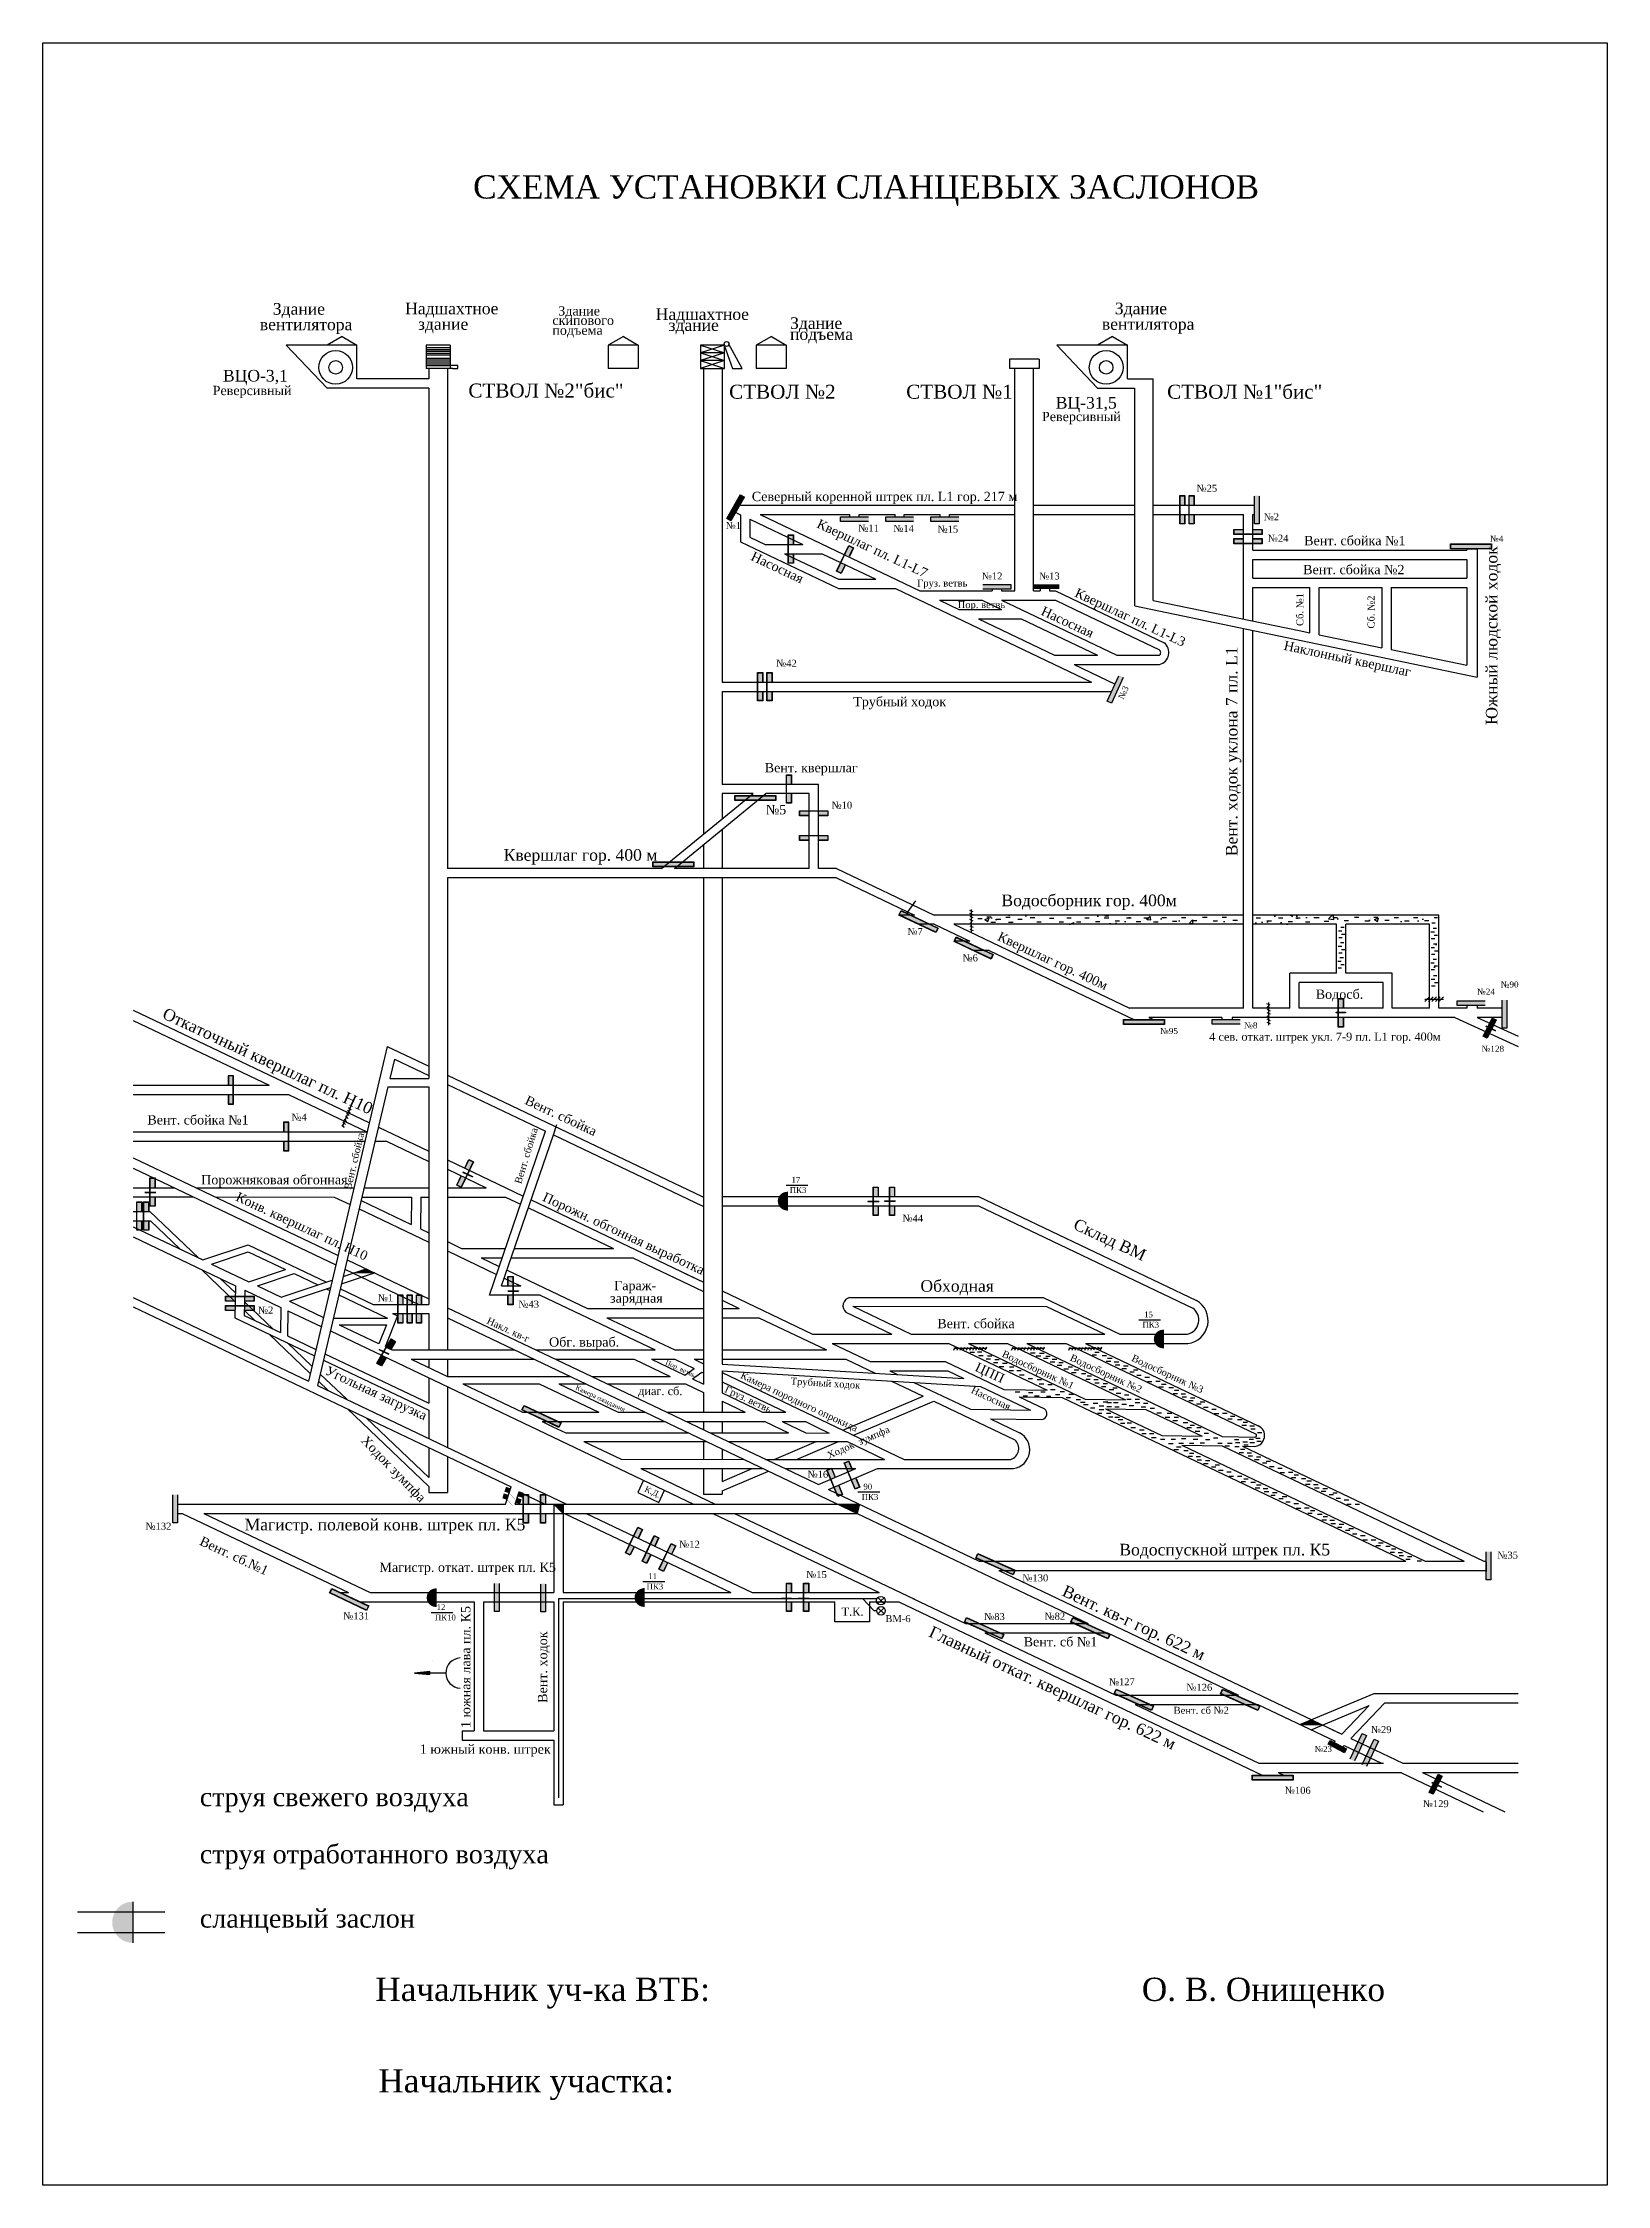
# Model space of a CAD drawing. Header units: millimetres. Extents: x -1752 to -46, y -485 to 436.
# Drawn here: x -718 to -46, y -485 to 436 of the extents above; entities that cross this region are included whole.
import ezdxf

# ---------------------------------------------------------------- set-up
doc = ezdxf.new("R2010")
doc.units = ezdxf.units.MM
for name, color, linetype in [('ВМП', 7, 'Continuous'), ('Двери', 7, 'Continuous'), ('Заслоны', 7, 'Continuous'), ('Назв схема уст постов', 7, 'Continuous'), ('Номера перемычек', 7, 'Continuous'), ('Перемычки 01', 7, 'Continuous'), ('Подписи схема проветр', 7, 'Continuous'), ('Уловные обозн схема вент', 7, 'Continuous'), ('Услвные заслоны', 7, 'Continuous')]:
    doc.layers.add(name, color=color, linetype=linetype)
doc.styles.get("Standard").update_dxf_attribs({"font": 'TIMES.TTF', "height": 10})

msp = doc.modelspace()

# ---------------------------------------------------------------- texts
for s, height, p in [('Здание', 5, (-619.56, 318.92)), ('Надшахтное', 5, (-562.7, 319.1)), ('Здание', 4, (-496.92, 318.57)), ('Здание', 5, (-257.76, 319.1)), ('вентилятора', 5, (-625.13, 312.25)), ('здание', 5, (-557.18, 312.43)), ('подъема', 4, (-499.45, 310.27)), ('скипового', 4, (-499.45, 314.54)), ('Надшахтное', 5, (-455.05, 316.68)), ('здание', 5, (-449.54, 311.95)), ('Здание', 5, (-397.31, 312.81)), ('вентилятора', 5, (-263.34, 312.43)), ('подъема', 5, (-397.33, 308.08)), ('ВЦО-3,1', 5, (-640.99, 290.2)), ('Реверсивный', 4, (-645.41, 284.36)), ('СТВОЛ №2"бис"', 6, (-535.54, 283.33)), ('СТВОЛ №2', 6, (-423.5, 282.81)), ('СТВОЛ №1', 6, (-347.42, 282.81)), ('СТВОЛ №1"бис"', 6, (-235.31, 282.81)), ('Реверсивный', 4, (-289.1, 273.17)), ('ВЦ-31,5', 5, (-283.17, 278.56)), ('Северный коренной штрек пл. L1 гор. 217 м', 4, (-413.75, 238.8)), ('Вент. сбойка №1', 4, (-176.43, 219.83)), ('Груз. ветвь', 3, (-342.7, 202.08)), ('Вент. сбойка №2', 4, (-176.86, 207.38)), ('Пор. ветвь', 3, (-325.31, 192.8)), ('Трубный ходок', 4, (-370.18, 150.63)), ('Вент. квершлаг', 4, (-408.2, 122.21)), ('Квершлаг гор. 400 м', 5, (-520.39, 84.22)), ('Водосборник гор. 400м', 5, (-306.51, 64.68)), ('Водосб.', 4, (-171.47, 24.87)), ('4 сев. откат. штрек укл. 7-9 пл. L1 гор. 400м', 3.5, (-217.22, 6.86)), ('Вент. сбойка №1', 4, (-673.46, -29.15)), ('Порожняковая обгонная', 4, (-650.35, -54.87)), ('Гараж-', 4, (-472.91, -100.36)), ('Обходная', 5, (-341.31, -101.04)), ('зарядная', 4, (-474.66, -105.75)), ('Обг. выраб.', 4, (-500.88, -124.62)), ('диаг. сб.', 3.5, (-462.61, -145.46)), ('Магистр. полевой конв. штрек пл. К5', 5, (-631.7, -203.6)), ('Водоспускной штрек пл. К5', 5, (-255.85, -214.38)), ('Магистр. откат. штрек пл. К5', 4, (-573.74, -221.47)), ('Т.К.', 3.5, (-375.19, -240.28)), ('Вент. сб №1', 4, (-296.97, -253.47)), ('Вент. сб №2', 3, (-232.52, -282.44)), ('1 южный конв. штрек', 4, (-556.39, -299.61))]:
    msp.add_text(s, height=height).set_placement(p)
for s, height, rotation, p in [('Квершлаг пл. L1-L7', 4, 335, (-386.2, 227.64)), ('Насосная', 4, 334.72783, (-414.54, 213.65)), ('Южный людской ходок', 5, 90, (-93.39, 142.53)), ('Насосная', 4, 335, (-289.88, 190.14)), ('Квершлаг пл. L1-L3', 4, 335, (-275.37, 197.95)), ('Cб. №1', 3, 90, (-176.78, 185.11)), ('Cб. №2', 3, 90, (-146.21, 184.02)), ('Вент. ходок уклона 7 пл. L1', 5, 90, (-205.08, 86.17)), ('Наклонный квершлаг', 4, 348, (-185.45, 174.93)), ('Квершлаг гор. 400м', 4, 335, (-308.55, 50.24)), ('Откаточный квершлаг пл. Н10', 5, 335, (-667.44, 16.73)), ('Вент. сбойка', 4, 335, (-511.64, -20.15)), ('Вент. сбойка', 3, 76.65976, (-586.03, -57.32)), ('Вент. сбойка', 3, 73.15982, (-512.87, -54.91)), ('Конв. квершлаг пл. Н10', 4, 335, (-635.84, -61.66)), ('Порожн. обгонная выработка', 4, 335, (-504.03, -61.75)), ('Склад ВМ', 5, 335, (-276.05, -73.81)), ('Водосборник №1', 3, 335, (-306.57, -128.81)), ('Водосборник №2', 3, 335, (-277.35, -130.42)), ('Водосборник №3', 3, 335, (-250.91, -130.58)), ('Угольная загрузка', 4, 335, (-597.41, -136.35)), ('Камера породного опрокида', 3, 335, (-418.93, -138.01)), ('Трубный ходок', 3, 356.44549, (-397.14, -140.87)), ('ЦПП', 4, 335, (-318.24, -134.85)), ('Насосная', 3, 335, (-319.85, -144.37)), ('Ходок зумпфа', 4, 314, (-581.96, -165.24)), ('К.Д.', 2.5, 335.67264, (-460.07, -186.74)), ('Вент. сб.№1', 4, 335, (-651.38, -209.63)), ('1 южная лава пл. К5', 4, 90, (-534.67, -288.59)), ('Вент. ходок', 4, 90, (-501.68, -277.72))]:
    msp.add_text(s, height=height, rotation=rotation).set_placement(p)
at = {"color": 7}
for s, height, rotation, p in [('Накл. кв-г', 3, 335, (-527.94, -114.53)), ('Пор. ветвь', 2, 335, (-451.07, -132.1)), ('Камера ожидания', 2, 335, (-489.73, -142.91)), ('Груз. ветвь', 3, 335, (-425.74, -144.03)), ('Ходок  зумпфа', 3, 23.64465, (-380.63, -172.85)), ('Вент. кв-г гор. 622 м', 5, 335, (-280.88, -231.45)), ('Главный откат. квершлаг гор. 622 м', 5, 335, (-338.17, -249.01))]:
    msp.add_text(s, height=height, rotation=rotation, dxfattribs=at).set_placement(p)
msp.add_text('Вент. сбойка', height=4, dxfattribs=at).set_placement((-334.06, -116.69))
at = {"layer": 'ВМП'}
msp.add_text('ВМ-6', height=3, dxfattribs=at).set_placement((-356.38, -243.02))
at = {"layer": 'Заслоны', "color": 7}
for s, p in [('17', (-396.71, -54.15)), ('ПК3', (-397.45, -58.57)), ('15', (-245.19, -112.04)), ('ПК3', (-245.92, -116.46)), ('90', (-365.81, -186.05)), ('ПК3', (-366.55, -190.48)), ('ПК3', (-458.96, -228.98)), ('11', (-458.22, -224.56)), ('12', (-549.2, -237.85)), ('ПК10', (-549.94, -242.27))]:
    msp.add_text(s, height=2.5, dxfattribs=at).set_placement(p)
at = {"layer": 'Назв схема уст постов'}
msp.add_text('СХЕМА УСТАНОВКИ СЛАНЦЕВЫХ ЗАСЛОНОВ', height=10, dxfattribs=at).set_placement((-533.51, 368.86))
at = {"layer": 'Номера перемычек'}
for s, height, p in [('№25', 3, (-222.67, 242.81)), ('№2', 3, (-193.82, 230.58)), ('№1', 3, (-424.99, 226.79)), ('№11', 3, (-368.02, 225.71)), ('№14', 3, (-352.96, 225.57)), ('№15', 3, (-333.94, 225.26)), ('№24', 3, (-192.06, 221.33)), ('№4', 2.6, (-96.57, 221.36)), ('№12', 3, (-314.95, 205.11)), ('№13', 3, (-290.36, 205.11)), ('№42', 3, (-403.29, 167.6)), ('№5', 4, (-407.74, 104.17)), ('№10', 3, (-379.49, 106.63)), ('№7', 3, (-346.88, 52.29)), ('№6', 3, (-323.21, 41)), ('№24', 2.6, (-102.15, 26.66)), ('№90', 2.6, (-91.98, 29.73)), ('№95', 2.6, (-238.34, 9.76)), ('№8', 2.6, (-202.21, 12.17)), ('№128', 2.6, (-100.18, 2.11)), ('№44', 3, (-349.02, -70.93)), ('№16', 3, (-389.79, -181)), ('№132', 3, (-674.26, -203.29)), ('№12', 3, (-444.97, -211.06)), ('№35', 3, (-93.43, -215.74)), ('№15', 3, (-390.39, -224.09)), ('№130', 3, (-297.51, -225.52)), ('№131', 3, (-589.3, -241.89)), ('№83', 3, (-313.93, -242.15)), ('№82', 3, (-287.98, -241.98)), ('№127', 3, (-260.33, -270.16)), ('№126', 3, (-227.04, -272.55)), ('№29', 3, (-147.76, -290.73)), ('№23', 2.5, (-171.89, -298.84)), ('№106', 3, (-184.74, -316.83)), ('№129', 3, (-125.46, -322.57))]:
    msp.add_text(s, height=height, dxfattribs=at).set_placement(p)
msp.add_text('№3', height=2.6, rotation=65.54824, dxfattribs=at).set_placement((-254.09, 153.36))
at = {"layer": 'Номера перемычек', "color": 7}
for s, p in [('№4', (-611.55, -27.46)), ('№2', (-625.94, -110.4)), ('№1', (-574.44, -105.12)), ('№43', (-514.03, -107.87))]:
    msp.add_text(s, height=3, dxfattribs=at).set_placement(p)
at = {"layer": 'Подписи схема проветр'}
for s, p in [('Начальник уч-ка ВТБ:', (-575.5, -405.87)), ('О. В. Онищенко', (-246.17, -405.87))]:
    msp.add_text(s, height=10, dxfattribs=at).set_placement(p)
at = {"layer": 'Подписи схема проветр', "color": 0}
msp.add_text('Начальник участка:', height=10, dxfattribs=at).set_placement((-574.22, -445.2))
at = {"layer": 'Уловные обозн схема вент'}
for s, p in [('струя свежего воздуха', (-650.93, -322.17)), ('струя отработанного воздуха', (-650.93, -346.73)), ('сланцевый заслон', (-650.93, -374.35))]:
    msp.add_text(s, height=8, dxfattribs=at).set_placement(p)

# ---------------------------------------------------------------- hatches: boundary and pattern name
h = msp.add_hatch()
h.set_pattern_fill('AR-CONC', scale=0.1, style=0)
h.paths.add_polyline_path([(-202.56, 56.89), (-202.56, 60.89), (-316.53, 60.89), (-316.53, 57.39), (-316.03, 56.89)])
h.paths.add_polyline_path([(-162.56, 56.89), (-158.56, 56.89), (-122.56, 56.89), (-122.56, 24.73), (-119.06, 24.73), (-118.56, 25.23), (-118.56, 60.89), (-198.56, 60.89), (-198.56, 56.89)])
h = msp.add_hatch(color=256)
h.paths.add_polyline_path([(-158.74, 19.08), (-161.66, 19.08), (-161.66, 18.91), (-158.74, 18.91)])
h.paths.add_polyline_path([(-161.76, 19.08), (-162.7, 19.08), (-162.7, 18.91), (-161.76, 18.91)])
h = msp.add_hatch(color=256)
h.paths.add_polyline_path([(-93.95, 15.79), (-95.63, 16.62), (-99.46, 8.84), (-97.77, 8.02)])
h.paths.add_polyline_path([(-94.12, 15.74), (-95.57, 16.45), (-99.29, 8.9), (-97.83, 8.18)], flags=16)
for color, points in [(256, [(-98.41, 13.23), (-98.47, 13.09), (-96.36, 12.11), (-96.3, 12.24)]), (256, [(-94.23, 11.12), (-94.17, 11.25), (-96.21, 12.2), (-96.27, 12.07)]), (256, [(-579.51, -91.21), (-584.97, -93.03), (-575.9, -92.93)]), (256, [(-573.95, -125.68), (-574.02, -125.81), (-571.93, -126.83), (-571.86, -126.7)]), (256, [(-569.81, -127.85), (-569.74, -127.72), (-571.77, -126.74), (-571.84, -126.87)]), (256, [(-494.79, -192.29), (-498.79, -192.29), (-494.79, -196.29)]), (256, [(-367.56, -192.29), (-376.85, -192.29), (-368.46, -196.29)]), (256, [(-401.26, -232.31), (-401.26, -232.46), (-398.94, -232.46), (-398.94, -232.31)]), (256, [(-396.58, -232.46), (-396.58, -232.31), (-398.84, -232.31), (-398.84, -232.46)]), (256, [(-393.85, -232.31), (-393.85, -232.46), (-391.53, -232.46), (-391.53, -232.31)]), (256, [(-389.17, -232.46), (-389.17, -232.31), (-391.43, -232.31), (-391.43, -232.46)]), (256, [(-552.13, -265.51), (-552.13, -264.32), (-558.69, -264.96)]), (256, [(-173.37, -284.9), (-178.34, -286.97), (-168.52, -287.22)]), (3, [(-165.25, -294.1), (-165.97, -295.48), (-159.22, -299), (-158.5, -297.62)]), (256, [(-121.64, -311.82), (-121.7, -311.95), (-119.6, -312.93), (-119.54, -312.8)]), (256, [(-120.63, -312.29), (-120.7, -312.42), (-119.22, -313.11), (-119.16, -312.98)]), (256, [(-117.47, -313.93), (-117.4, -313.8), (-119.45, -312.84), (-119.51, -312.97)])]:
    msp.add_hatch(color=color).paths.add_polyline_path(points)
h = msp.add_hatch(color=256)
h.paths.add_polyline_path([(-520.3, -187.7), (-520.97, -189.79), (-518.97, -190.44), (-518.94, -190.35), (-520.85, -189.73), (-520.23, -187.83), (-518.32, -188.45), (-518.29, -188.35)])
h.paths.add_polyline_path([(-518.93, -190.33), (-518.97, -190.44), (-516.53, -193.06), (-516.45, -192.99), (-516.76, -192.66)])
h.paths.add_polyline_path([(-515.28, -191.64), (-515.31, -191.73), (-513.3, -192.39), (-512.63, -190.29), (-514.63, -189.64), (-514.66, -189.74), (-512.75, -190.36), (-513.37, -192.26)])
h = msp.add_hatch(color=3)
h.paths.add_polyline_path([(-520.23, -187.83), (-520.85, -189.73), (-518.94, -190.35), (-518.32, -188.45)])
h.paths.add_polyline_path([(-514.66, -189.74), (-515.28, -191.64), (-513.37, -192.26), (-512.75, -190.36)])
h = msp.add_hatch(color=256)
h.paths.add_polyline_path([(-519.37, -184.88), (-520.05, -186.98), (-518.04, -187.63), (-518.01, -187.53), (-519.92, -186.91), (-519.31, -185.01), (-517.39, -185.63), (-517.36, -185.54)])
h.paths.add_polyline_path([(-518, -187.51), (-518.04, -187.63), (-515.6, -190.25), (-515.53, -190.17), (-515.84, -189.84)])
h.paths.add_polyline_path([(-514.36, -188.82), (-514.39, -188.92), (-512.38, -189.57), (-511.7, -187.48), (-513.71, -186.83), (-513.74, -186.92), (-511.83, -187.54), (-512.44, -189.44)])
h = msp.add_hatch(color=3)
h.paths.add_polyline_path([(-519.31, -185.01), (-519.92, -186.91), (-518.01, -187.53), (-517.39, -185.63)])
h.paths.add_polyline_path([(-513.74, -186.92), (-514.36, -188.82), (-512.44, -189.44), (-511.83, -187.54)])
h = msp.add_hatch(color=256)
h.paths.add_polyline_path([(-165.31, -293.91), (-166.16, -295.54), (-159.16, -299.19), (-158.31, -297.56)])
h.paths.add_polyline_path([(-158.5, -297.62), (-159.22, -299), (-165.97, -295.48), (-165.25, -294.1)], flags=16)
h = msp.add_hatch(color=256)
h.paths.add_polyline_path([(-117.19, -309.25), (-118.87, -308.42), (-122.69, -316.2), (-121.01, -317.03)])
h.paths.add_polyline_path([(-117.35, -309.31), (-118.81, -308.59), (-122.53, -316.14), (-121.07, -316.86)], flags=16)
at = {"layer": 'Двери'}
h = msp.add_hatch(color=256, dxfattribs=at)
h.paths.add_polyline_path([(-227.68, 237.09), (-227.68, 241.19), (-229.88, 241.19), (-229.88, 237.09), (-229.78, 237.09), (-229.78, 241.09), (-227.78, 241.09), (-227.78, 237.09)])
h.paths.add_polyline_path([(-229.78, 233.09), (-229.78, 237.09), (-229.88, 237.09), (-229.88, 233.09)])
h.paths.add_polyline_path([(-227.68, 228.99), (-227.68, 233.09), (-227.78, 233.09), (-227.78, 229.09), (-229.78, 229.09), (-229.78, 233.09), (-229.88, 233.09), (-229.88, 228.99)])
h = msp.add_hatch(color=3, dxfattribs=at)
h.paths.add_polyline_path([(-227.78, 241.09), (-229.78, 241.09), (-229.78, 237.09), (-227.78, 237.09)])
h.paths.add_polyline_path([(-229.78, 229.09), (-227.78, 229.09), (-227.78, 233.09), (-229.78, 233.09)])
h = msp.add_hatch(color=256, dxfattribs=at)
h.paths.add_polyline_path([(-223.68, 237.09), (-223.68, 241.19), (-225.88, 241.19), (-225.88, 237.09), (-225.78, 237.09), (-225.78, 241.09), (-223.78, 241.09), (-223.78, 237.09)])
h.paths.add_polyline_path([(-225.78, 233.09), (-225.78, 237.09), (-225.88, 237.09), (-225.88, 233.09)])
h.paths.add_polyline_path([(-223.68, 228.99), (-223.68, 233.09), (-223.78, 233.09), (-223.78, 229.09), (-225.78, 229.09), (-225.78, 233.09), (-225.88, 233.09), (-225.88, 228.99)])
h = msp.add_hatch(color=3, dxfattribs=at)
h.paths.add_polyline_path([(-223.78, 241.09), (-225.78, 241.09), (-225.78, 237.09), (-223.78, 237.09)])
h.paths.add_polyline_path([(-225.78, 229.09), (-223.78, 229.09), (-223.78, 233.09), (-225.78, 233.09)])
h = msp.add_hatch(color=256, dxfattribs=at)
h.paths.add_polyline_path([(-395.87, 220.18), (-395.87, 224.28), (-398.07, 224.28), (-398.07, 220.18), (-397.97, 220.18), (-397.97, 224.18), (-395.97, 224.18), (-395.97, 220.18)])
h.paths.add_polyline_path([(-397.97, 216.18), (-397.97, 220.18), (-398.07, 220.18), (-398.07, 216.18)])
h.paths.add_polyline_path([(-395.87, 212.08), (-395.87, 216.18), (-395.97, 216.18), (-395.97, 212.18), (-397.97, 212.18), (-397.97, 216.18), (-398.07, 216.18), (-398.07, 212.08)])
h = msp.add_hatch(color=3, dxfattribs=at)
h.paths.add_polyline_path([(-395.97, 224.18), (-397.97, 224.18), (-397.97, 220.18), (-395.97, 220.18)])
h.paths.add_polyline_path([(-397.97, 212.18), (-395.97, 212.18), (-395.97, 216.18), (-397.97, 216.18)])
h = msp.add_hatch(color=256, dxfattribs=at)
h.paths.add_polyline_path([(-202.56, 226.66), (-206.66, 226.66), (-206.66, 224.46), (-202.56, 224.46), (-202.56, 224.56), (-206.56, 224.56), (-206.56, 226.56), (-202.56, 226.56)])
h.paths.add_polyline_path([(-198.56, 224.56), (-202.56, 224.56), (-202.56, 224.46), (-198.56, 224.46)])
h.paths.add_polyline_path([(-194.46, 226.66), (-198.56, 226.66), (-198.56, 226.56), (-194.56, 226.56), (-194.56, 224.56), (-198.56, 224.56), (-198.56, 224.46), (-194.46, 224.46)])
h = msp.add_hatch(color=256, dxfattribs=at)
h.paths.add_polyline_path([(-202.56, 222.66), (-206.66, 222.66), (-206.66, 220.46), (-202.56, 220.46), (-202.56, 220.56), (-206.56, 220.56), (-206.56, 222.56), (-202.56, 222.56)])
h.paths.add_polyline_path([(-198.56, 220.56), (-202.56, 220.56), (-202.56, 220.46), (-198.56, 220.46)])
h.paths.add_polyline_path([(-194.46, 222.66), (-198.56, 222.66), (-198.56, 222.56), (-194.56, 222.56), (-194.56, 220.56), (-198.56, 220.56), (-198.56, 220.46), (-194.46, 220.46)])
h = msp.add_hatch(color=3, dxfattribs=at)
h.paths.add_polyline_path([(-206.56, 226.56), (-206.56, 224.56), (-202.56, 224.56), (-202.56, 226.56)])
h.paths.add_polyline_path([(-194.56, 224.56), (-194.56, 226.56), (-198.56, 226.56), (-198.56, 224.56)])
h = msp.add_hatch(color=3, dxfattribs=at)
h.paths.add_polyline_path([(-206.56, 222.56), (-206.56, 220.56), (-202.56, 220.56), (-202.56, 222.56)])
h.paths.add_polyline_path([(-194.56, 220.56), (-194.56, 222.56), (-198.56, 222.56), (-198.56, 220.56)])
h = msp.add_hatch(color=256, dxfattribs=at)
h.paths.add_polyline_path([(-371.84, 215.05), (-370.07, 218.75), (-372.06, 219.7), (-373.82, 216), (-373.73, 215.95), (-372.01, 219.57), (-370.21, 218.7), (-371.93, 215.09)])
h.paths.add_polyline_path([(-375.46, 212.34), (-373.73, 215.95), (-373.82, 216), (-375.55, 212.39)])
h.paths.add_polyline_path([(-375.33, 207.74), (-373.56, 211.44), (-373.65, 211.48), (-375.37, 207.87), (-377.18, 208.73), (-375.46, 212.34), (-375.55, 212.39), (-377.31, 208.69)])
h = msp.add_hatch(color=3, dxfattribs=at)
h.paths.add_polyline_path([(-370.21, 218.7), (-372.01, 219.57), (-373.73, 215.95), (-371.93, 215.09)])
h.paths.add_polyline_path([(-377.18, 208.73), (-375.37, 207.87), (-373.65, 211.48), (-375.46, 212.34)])
h = msp.add_hatch(color=256, dxfattribs=at)
h.paths.add_polyline_path([(-409.05, 161.08), (-409.05, 165.18), (-411.25, 165.18), (-411.25, 161.08), (-411.15, 161.08), (-411.15, 165.08), (-409.15, 165.08), (-409.15, 161.08)])
h.paths.add_polyline_path([(-411.15, 157.08), (-411.15, 161.08), (-411.25, 161.08), (-411.25, 157.08)])
h.paths.add_polyline_path([(-409.05, 152.98), (-409.05, 157.08), (-409.15, 157.08), (-409.15, 153.08), (-411.15, 153.08), (-411.15, 157.08), (-411.25, 157.08), (-411.25, 152.98)])
h = msp.add_hatch(color=256, dxfattribs=at)
h.paths.add_polyline_path([(-409.05, 161.03), (-409.05, 165.13), (-411.25, 165.13), (-411.25, 161.03), (-411.15, 161.03), (-411.15, 165.03), (-409.15, 165.03), (-409.15, 161.03)])
h.paths.add_polyline_path([(-411.15, 157.03), (-411.15, 161.03), (-411.25, 161.03), (-411.25, 157.03)])
h.paths.add_polyline_path([(-409.05, 152.93), (-409.05, 157.03), (-409.15, 157.03), (-409.15, 153.03), (-411.15, 153.03), (-411.15, 157.03), (-411.25, 157.03), (-411.25, 152.93)])
h = msp.add_hatch(color=3, dxfattribs=at)
h.paths.add_polyline_path([(-409.15, 165.08), (-411.15, 165.08), (-411.15, 161.08), (-409.15, 161.08)])
h.paths.add_polyline_path([(-411.15, 153.08), (-409.15, 153.08), (-409.15, 157.08), (-411.15, 157.08)])
h = msp.add_hatch(color=3, dxfattribs=at)
h.paths.add_polyline_path([(-409.15, 165.03), (-411.15, 165.03), (-411.15, 161.03), (-409.15, 161.03)])
h.paths.add_polyline_path([(-411.15, 153.03), (-409.15, 153.03), (-409.15, 157.03), (-411.15, 157.03)])
h = msp.add_hatch(color=256, dxfattribs=at)
h.paths.add_polyline_path([(-405.05, 161.08), (-405.05, 165.18), (-407.25, 165.18), (-407.25, 161.08), (-407.15, 161.08), (-407.15, 165.08), (-405.15, 165.08), (-405.15, 161.08)])
h.paths.add_polyline_path([(-407.15, 157.08), (-407.15, 161.08), (-407.25, 161.08), (-407.25, 157.08)])
h.paths.add_polyline_path([(-405.05, 152.98), (-405.05, 157.08), (-405.15, 157.08), (-405.15, 153.08), (-407.15, 153.08), (-407.15, 157.08), (-407.25, 157.08), (-407.25, 152.98)])
h = msp.add_hatch(color=256, dxfattribs=at)
h.paths.add_polyline_path([(-405.05, 161.03), (-405.05, 165.13), (-407.25, 165.13), (-407.25, 161.03), (-407.15, 161.03), (-407.15, 165.03), (-405.15, 165.03), (-405.15, 161.03)])
h.paths.add_polyline_path([(-407.15, 157.03), (-407.15, 161.03), (-407.25, 161.03), (-407.25, 157.03)])
h.paths.add_polyline_path([(-405.05, 152.93), (-405.05, 157.03), (-405.15, 157.03), (-405.15, 153.03), (-407.15, 153.03), (-407.15, 157.03), (-407.25, 157.03), (-407.25, 152.93)])
h = msp.add_hatch(color=3, dxfattribs=at)
h.paths.add_polyline_path([(-405.15, 165.08), (-407.15, 165.08), (-407.15, 161.08), (-405.15, 161.08)])
h.paths.add_polyline_path([(-407.15, 153.08), (-405.15, 153.08), (-405.15, 157.08), (-407.15, 157.08)])
h = msp.add_hatch(color=3, dxfattribs=at)
h.paths.add_polyline_path([(-405.15, 165.03), (-407.15, 165.03), (-407.15, 161.03), (-405.15, 161.03)])
h.paths.add_polyline_path([(-407.15, 153.03), (-405.15, 153.03), (-405.15, 157.03), (-407.15, 157.03)])
h = msp.add_hatch(color=256, dxfattribs=at)
h.paths.add_polyline_path([(-396.72, 117.06), (-396.72, 121.16), (-398.92, 121.16), (-398.92, 117.06), (-398.82, 117.06), (-398.82, 121.06), (-396.82, 121.06), (-396.82, 117.06)])
h.paths.add_polyline_path([(-398.82, 113.06), (-398.82, 117.06), (-398.92, 117.06), (-398.92, 113.06)])
h.paths.add_polyline_path([(-396.72, 108.96), (-396.72, 113.06), (-396.82, 113.06), (-396.82, 109.06), (-398.82, 109.06), (-398.82, 113.06), (-398.92, 113.06), (-398.92, 108.96)])
h = msp.add_hatch(color=3, dxfattribs=at)
h.paths.add_polyline_path([(-396.82, 121.06), (-398.82, 121.06), (-398.82, 117.06), (-396.82, 117.06)])
h.paths.add_polyline_path([(-398.82, 109.06), (-396.82, 109.06), (-396.82, 113.06), (-398.82, 113.06)])
h = msp.add_hatch(color=256, dxfattribs=at)
h.paths.add_polyline_path([(-385.13, 103.52), (-381.03, 103.52), (-381.03, 105.72), (-385.13, 105.72), (-385.13, 105.62), (-381.13, 105.62), (-381.13, 103.62), (-385.13, 103.62)])
h.paths.add_polyline_path([(-389.13, 105.62), (-385.13, 105.62), (-385.13, 105.72), (-389.13, 105.72)])
h.paths.add_polyline_path([(-393.23, 103.52), (-389.13, 103.52), (-389.13, 103.62), (-393.13, 103.62), (-393.13, 105.62), (-389.13, 105.62), (-389.13, 105.72), (-393.23, 105.72)])
h = msp.add_hatch(color=3, dxfattribs=at)
h.paths.add_polyline_path([(-381.13, 103.62), (-381.13, 105.62), (-385.13, 105.62), (-385.13, 103.62)])
h.paths.add_polyline_path([(-393.13, 105.62), (-393.13, 103.62), (-389.13, 103.62), (-389.13, 105.62)])
h = msp.add_hatch(color=256, dxfattribs=at)
h.paths.add_polyline_path([(-385.13, 92.92), (-381.03, 92.92), (-381.03, 95.12), (-385.13, 95.12), (-385.13, 95.02), (-381.13, 95.02), (-381.13, 93.02), (-385.13, 93.02)])
h.paths.add_polyline_path([(-389.13, 95.02), (-385.13, 95.02), (-385.13, 95.12), (-389.13, 95.12)])
h.paths.add_polyline_path([(-393.23, 92.92), (-389.13, 92.92), (-389.13, 93.02), (-393.13, 93.02), (-393.13, 95.02), (-389.13, 95.02), (-389.13, 95.12), (-393.23, 95.12)])
h = msp.add_hatch(color=3, dxfattribs=at)
h.paths.add_polyline_path([(-381.13, 93.02), (-381.13, 95.02), (-385.13, 95.02), (-385.13, 93.02)])
h.paths.add_polyline_path([(-393.13, 95.02), (-393.13, 93.02), (-389.13, 93.02), (-389.13, 95.02)])
h = msp.add_hatch(color=256, dxfattribs=at)
h.paths.add_polyline_path([(-159.56, 20.86), (-159.56, 24.96), (-161.76, 24.96), (-161.76, 20.86), (-161.66, 20.86), (-161.66, 24.86), (-159.66, 24.86), (-159.66, 20.86)])
h.paths.add_polyline_path([(-161.66, 16.86), (-161.66, 20.86), (-161.76, 20.86), (-161.76, 16.86)])
h.paths.add_polyline_path([(-159.56, 12.76), (-159.56, 16.86), (-159.66, 16.86), (-159.66, 12.86), (-161.66, 12.86), (-161.66, 16.86), (-161.76, 16.86), (-161.76, 12.76)])
h = msp.add_hatch(color=3, dxfattribs=at)
h.paths.add_polyline_path([(-159.66, 24.86), (-161.66, 24.86), (-161.66, 20.86), (-159.66, 20.86)])
h.paths.add_polyline_path([(-161.66, 12.86), (-159.66, 12.86), (-159.66, 16.86), (-161.66, 16.86)])
h = msp.add_hatch(color=256, dxfattribs=at)
h.paths.add_polyline_path([(-638.72, -12.29), (-638.72, -8.19), (-636.52, -8.19), (-636.52, -12.29), (-636.62, -12.29), (-636.62, -8.29), (-638.62, -8.29), (-638.62, -12.29)])
h.paths.add_polyline_path([(-636.62, -16.29), (-636.62, -12.29), (-636.52, -12.29), (-636.52, -16.29)])
h.paths.add_polyline_path([(-638.72, -20.39), (-638.72, -16.29), (-638.62, -16.29), (-638.62, -20.29), (-636.62, -20.29), (-636.62, -16.29), (-636.52, -16.29), (-636.52, -20.39)])
h = msp.add_hatch(color=3, dxfattribs=at)
h.paths.add_polyline_path([(-638.62, -8.29), (-636.62, -8.29), (-636.62, -12.29), (-638.62, -12.29)])
h.paths.add_polyline_path([(-636.62, -20.29), (-638.62, -20.29), (-638.62, -16.29), (-636.62, -16.29)])
h = msp.add_hatch(color=256, dxfattribs=at)
h.paths.add_polyline_path([(-614.93, -32.31), (-614.93, -28.21), (-612.73, -28.21), (-612.73, -32.31), (-612.83, -32.31), (-612.83, -28.31), (-614.83, -28.31), (-614.83, -32.31)])
h.paths.add_polyline_path([(-612.83, -36.31), (-612.83, -32.31), (-612.73, -32.31), (-612.73, -36.31)])
h.paths.add_polyline_path([(-614.93, -40.41), (-614.93, -36.31), (-614.83, -36.31), (-614.83, -40.31), (-612.83, -40.31), (-612.83, -36.31), (-612.73, -36.31), (-612.73, -40.41)])
h = msp.add_hatch(color=3, dxfattribs=at)
h.paths.add_polyline_path([(-614.83, -28.31), (-612.83, -28.31), (-612.83, -32.31), (-614.83, -32.31)])
h.paths.add_polyline_path([(-612.83, -40.31), (-614.83, -40.31), (-614.83, -36.31), (-612.83, -36.31)])
h = msp.add_hatch(color=256, dxfattribs=at)
h.paths.add_polyline_path([(-538.8, -51.51), (-540.56, -55.22), (-538.57, -56.16), (-536.81, -52.46), (-536.9, -52.41), (-538.62, -56.03), (-540.43, -55.17), (-538.71, -51.56)])
h.paths.add_polyline_path([(-535.19, -48.8), (-536.9, -52.41), (-536.81, -52.46), (-535.1, -48.84)])
h.paths.add_polyline_path([(-535.33, -44.2), (-537.09, -47.9), (-537, -47.94), (-535.28, -44.33), (-533.47, -45.19), (-535.19, -48.8), (-535.1, -48.84), (-533.34, -45.14)])
h = msp.add_hatch(color=3, dxfattribs=at)
h.paths.add_polyline_path([(-540.43, -55.17), (-538.62, -56.03), (-536.9, -52.41), (-538.71, -51.56)])
h.paths.add_polyline_path([(-533.47, -45.19), (-535.28, -44.33), (-537, -47.94), (-535.19, -48.8)])
h = msp.add_hatch(color=256, dxfattribs=at)
h.paths.add_polyline_path([(-670.16, -56.19), (-670.16, -52.09), (-672.36, -52.09), (-672.36, -56.19), (-672.26, -56.19), (-672.26, -52.19), (-670.26, -52.19), (-670.26, -56.19)])
h.paths.add_polyline_path([(-672.26, -60.19), (-672.26, -56.19), (-672.36, -56.19), (-672.36, -60.19)])
h.paths.add_polyline_path([(-670.16, -64.29), (-670.16, -60.19), (-670.26, -60.19), (-670.26, -64.19), (-672.26, -64.19), (-672.26, -60.19), (-672.36, -60.19), (-672.36, -64.29)])
h = msp.add_hatch(color=3, dxfattribs=at)
h.paths.add_polyline_path([(-670.26, -52.19), (-672.26, -52.19), (-672.26, -56.19), (-670.26, -56.19)])
h.paths.add_polyline_path([(-672.26, -64.19), (-670.26, -64.19), (-670.26, -60.19), (-672.26, -60.19)])
h = msp.add_hatch(color=256, dxfattribs=at)
h.paths.add_polyline_path([(-537.95, -49.47), (-538.01, -49.6), (-536.02, -50.54), (-535.96, -50.41)])
h.paths.add_polyline_path([(-535.87, -50.46), (-535.93, -50.59), (-533.79, -51.6), (-533.73, -51.47)])
h = msp.add_hatch(color=256, dxfattribs=at)
h.paths.add_polyline_path([(-675.83, -66.53), (-675.83, -62.43), (-678.03, -62.43), (-678.03, -66.53), (-677.93, -66.53), (-677.93, -62.53), (-675.93, -62.53), (-675.93, -66.53)])
h.paths.add_polyline_path([(-677.93, -70.53), (-677.93, -66.53), (-678.03, -66.53), (-678.03, -70.53)])
h.paths.add_polyline_path([(-675.83, -74.63), (-675.83, -70.53), (-675.93, -70.53), (-675.93, -74.53), (-677.93, -74.53), (-677.93, -70.53), (-678.03, -70.53), (-678.03, -74.63)])
h = msp.add_hatch(color=3, dxfattribs=at)
h.paths.add_polyline_path([(-675.93, -62.53), (-677.93, -62.53), (-677.93, -66.53), (-675.93, -66.53)])
h.paths.add_polyline_path([(-677.93, -74.53), (-675.93, -74.53), (-675.93, -70.53), (-677.93, -70.53)])
h = msp.add_hatch(color=256, dxfattribs=at)
h.paths.add_polyline_path([(-672.89, -66.53), (-672.89, -62.43), (-675.09, -62.43), (-675.09, -66.53), (-674.99, -66.53), (-674.99, -62.53), (-672.99, -62.53), (-672.99, -66.53)])
h.paths.add_polyline_path([(-674.99, -70.53), (-674.99, -66.53), (-675.09, -66.53), (-675.09, -70.53)])
h.paths.add_polyline_path([(-672.89, -74.63), (-672.89, -70.53), (-672.99, -70.53), (-672.99, -74.53), (-674.99, -74.53), (-674.99, -70.53), (-675.09, -70.53), (-675.09, -74.63)])
h = msp.add_hatch(color=3, dxfattribs=at)
h.paths.add_polyline_path([(-672.99, -62.53), (-674.99, -62.53), (-674.99, -66.53), (-672.99, -66.53)])
h.paths.add_polyline_path([(-674.99, -74.53), (-672.99, -74.53), (-672.99, -70.53), (-674.99, -70.53)])
h = msp.add_hatch(color=256, dxfattribs=at)
h.paths.add_polyline_path([(-359.41, -60.15), (-359.41, -56.05), (-361.61, -56.05), (-361.61, -60.15), (-361.51, -60.15), (-361.51, -56.15), (-359.51, -56.15), (-359.51, -60.15)])
h.paths.add_polyline_path([(-361.51, -64.15), (-361.51, -60.15), (-361.61, -60.15), (-361.61, -64.15)])
h.paths.add_polyline_path([(-359.41, -68.25), (-359.41, -64.15), (-359.51, -64.15), (-359.51, -68.15), (-361.51, -68.15), (-361.51, -64.15), (-361.61, -64.15), (-361.61, -68.25)])
h = msp.add_hatch(color=3, dxfattribs=at)
h.paths.add_polyline_path([(-359.51, -56.15), (-361.51, -56.15), (-361.51, -60.15), (-359.51, -60.15)])
h.paths.add_polyline_path([(-361.51, -68.15), (-359.51, -68.15), (-359.51, -64.15), (-361.51, -64.15)])
h = msp.add_hatch(color=256, dxfattribs=at)
h.paths.add_polyline_path([(-352.39, -60.15), (-352.39, -56.05), (-354.59, -56.05), (-354.59, -60.15), (-354.49, -60.15), (-354.49, -56.15), (-352.49, -56.15), (-352.49, -60.15)])
h.paths.add_polyline_path([(-354.49, -64.15), (-354.49, -60.15), (-354.59, -60.15), (-354.59, -64.15)])
h.paths.add_polyline_path([(-352.39, -68.25), (-352.39, -64.15), (-352.49, -64.15), (-352.49, -68.15), (-354.49, -68.15), (-354.49, -64.15), (-354.59, -64.15), (-354.59, -68.25)])
h = msp.add_hatch(color=3, dxfattribs=at)
h.paths.add_polyline_path([(-352.49, -56.15), (-354.49, -56.15), (-354.49, -60.15), (-352.49, -60.15)])
h.paths.add_polyline_path([(-354.49, -68.15), (-352.49, -68.15), (-352.49, -64.15), (-354.49, -64.15)])
h = msp.add_hatch(color=256, dxfattribs=at)
h.paths.add_polyline_path([(-518.53, -102.55), (-518.53, -106.65), (-516.33, -106.65), (-516.33, -102.55), (-516.43, -102.55), (-516.43, -106.55), (-518.43, -106.55), (-518.43, -102.55)])
h.paths.add_polyline_path([(-516.43, -98.55), (-516.43, -102.55), (-516.33, -102.55), (-516.33, -98.55)])
h.paths.add_polyline_path([(-518.53, -94.45), (-518.53, -98.55), (-518.43, -98.55), (-518.43, -94.55), (-516.43, -94.55), (-516.43, -98.55), (-516.33, -98.55), (-516.33, -94.45)])
h = msp.add_hatch(color=3, dxfattribs=at)
h.paths.add_polyline_path([(-518.43, -106.55), (-516.43, -106.55), (-516.43, -102.55), (-518.43, -102.55)])
h.paths.add_polyline_path([(-516.43, -94.55), (-518.43, -94.55), (-518.43, -98.55), (-516.43, -98.55)])
h = msp.add_hatch(color=256, dxfattribs=at)
h.paths.add_polyline_path([(-631.73, -105.13), (-627.63, -105.13), (-627.63, -102.93), (-631.73, -102.93), (-631.73, -103.03), (-627.73, -103.03), (-627.73, -105.03), (-631.73, -105.03)])
h.paths.add_polyline_path([(-635.73, -103.03), (-631.73, -103.03), (-631.73, -102.93), (-635.73, -102.93)])
h.paths.add_polyline_path([(-639.83, -105.13), (-635.73, -105.13), (-635.73, -105.03), (-639.73, -105.03), (-639.73, -103.03), (-635.73, -103.03), (-635.73, -102.93), (-639.83, -102.93)])
h = msp.add_hatch(color=256, dxfattribs=at)
h.paths.add_polyline_path([(-631.73, -109.13), (-627.63, -109.13), (-627.63, -106.93), (-631.73, -106.93), (-631.73, -107.03), (-627.73, -107.03), (-627.73, -109.03), (-631.73, -109.03)])
h.paths.add_polyline_path([(-635.73, -107.03), (-631.73, -107.03), (-631.73, -106.93), (-635.73, -106.93)])
h.paths.add_polyline_path([(-639.83, -109.13), (-635.73, -109.13), (-635.73, -109.03), (-639.73, -109.03), (-639.73, -107.03), (-635.73, -107.03), (-635.73, -106.93), (-639.83, -106.93)])
h = msp.add_hatch(color=3, dxfattribs=at)
h.paths.add_polyline_path([(-627.73, -105.03), (-627.73, -103.03), (-631.73, -103.03), (-631.73, -105.03)])
h.paths.add_polyline_path([(-639.73, -103.03), (-639.73, -105.03), (-635.73, -105.03), (-635.73, -103.03)])
h = msp.add_hatch(color=3, dxfattribs=at)
h.paths.add_polyline_path([(-627.73, -109.03), (-627.73, -107.03), (-631.73, -107.03), (-631.73, -109.03)])
h.paths.add_polyline_path([(-639.73, -107.03), (-639.73, -109.03), (-635.73, -109.03), (-635.73, -107.03)])
h = msp.add_hatch(color=256, dxfattribs=at)
h.paths.add_polyline_path([(-563.66, -106.45), (-563.66, -102.35), (-565.86, -102.35), (-565.86, -106.45), (-565.76, -106.45), (-565.76, -102.45), (-563.76, -102.45), (-563.76, -106.45)])
h.paths.add_polyline_path([(-565.76, -110.45), (-565.76, -106.45), (-565.86, -106.45), (-565.86, -110.45)])
h.paths.add_polyline_path([(-563.66, -114.55), (-563.66, -110.45), (-563.76, -110.45), (-563.76, -114.45), (-565.76, -114.45), (-565.76, -110.45), (-565.86, -110.45), (-565.86, -114.55)])
h = msp.add_hatch(color=3, dxfattribs=at)
h.paths.add_polyline_path([(-563.76, -102.45), (-565.76, -102.45), (-565.76, -106.45), (-563.76, -106.45)])
h.paths.add_polyline_path([(-565.76, -114.45), (-563.76, -114.45), (-563.76, -110.45), (-565.76, -110.45)])
h = msp.add_hatch(color=256, dxfattribs=at)
h.paths.add_polyline_path([(-559.66, -106.45), (-559.66, -102.35), (-561.86, -102.35), (-561.86, -106.45), (-561.76, -106.45), (-561.76, -102.45), (-559.76, -102.45), (-559.76, -106.45)])
h.paths.add_polyline_path([(-561.76, -110.45), (-561.76, -106.45), (-561.86, -106.45), (-561.86, -110.45)])
h.paths.add_polyline_path([(-559.66, -114.55), (-559.66, -110.45), (-559.76, -110.45), (-559.76, -114.45), (-561.76, -114.45), (-561.76, -110.45), (-561.86, -110.45), (-561.86, -114.55)])
h = msp.add_hatch(color=3, dxfattribs=at)
h.paths.add_polyline_path([(-559.76, -102.45), (-561.76, -102.45), (-561.76, -106.45), (-559.76, -106.45)])
h.paths.add_polyline_path([(-561.76, -114.45), (-559.76, -114.45), (-559.76, -110.45), (-561.76, -110.45)])
h = msp.add_hatch(color=256, dxfattribs=at)
h.paths.add_polyline_path([(-555.66, -106.45), (-555.66, -102.35), (-557.86, -102.35), (-557.86, -106.45), (-557.76, -106.45), (-557.76, -102.45), (-555.76, -102.45), (-555.76, -106.45)])
h.paths.add_polyline_path([(-557.76, -110.45), (-557.76, -106.45), (-557.86, -106.45), (-557.86, -110.45)])
h.paths.add_polyline_path([(-555.66, -114.55), (-555.66, -110.45), (-555.76, -110.45), (-555.76, -114.45), (-557.76, -114.45), (-557.76, -110.45), (-557.86, -110.45), (-557.86, -114.55)])
h = msp.add_hatch(color=3, dxfattribs=at)
h.paths.add_polyline_path([(-555.76, -102.45), (-557.76, -102.45), (-557.76, -106.45), (-555.76, -106.45)])
h.paths.add_polyline_path([(-557.76, -114.45), (-555.76, -114.45), (-555.76, -110.45), (-557.76, -110.45)])
h = msp.add_hatch(color=256, dxfattribs=at)
h.paths.add_polyline_path([(-568.89, -125.92), (-566.85, -122.36), (-568.76, -121.26), (-570.8, -124.82), (-570.71, -124.87), (-568.72, -121.4), (-566.99, -122.4), (-568.98, -125.87)])
h.paths.add_polyline_path([(-572.71, -128.34), (-570.71, -124.87), (-570.8, -124.82), (-572.8, -128.29)])
h.paths.add_polyline_path([(-572.93, -132.94), (-570.89, -129.38), (-570.98, -129.33), (-572.97, -132.8), (-574.7, -131.8), (-572.71, -128.34), (-572.8, -128.29), (-574.84, -131.84)])
h = msp.add_hatch(color=3, dxfattribs=at)
h.paths.add_polyline_path([(-566.99, -122.4), (-568.72, -121.4), (-570.71, -124.87), (-568.98, -125.87)])
h.paths.add_polyline_path([(-574.7, -131.8), (-572.97, -132.8), (-570.98, -129.33), (-572.71, -128.34)])
h = msp.add_hatch(color=256, dxfattribs=at)
h.paths.add_polyline_path([(-370.52, -177.57), (-372.1, -173.79), (-374.13, -174.64), (-372.54, -178.42), (-372.45, -178.38), (-374, -174.69), (-372.16, -173.92), (-370.61, -177.61)])
h.paths.add_polyline_path([(-370.9, -182.07), (-372.45, -178.38), (-372.54, -178.42), (-371, -182.11)])
h.paths.add_polyline_path([(-367.38, -185.04), (-368.97, -181.26), (-369.06, -181.29), (-367.51, -184.98), (-369.35, -185.76), (-370.9, -182.07), (-371, -182.11), (-369.41, -185.89)])
h = msp.add_hatch(color=3, dxfattribs=at)
h.paths.add_polyline_path([(-372.16, -173.92), (-374, -174.69), (-372.45, -178.38), (-370.61, -177.61)])
h.paths.add_polyline_path([(-369.35, -185.76), (-367.51, -184.98), (-369.06, -181.29), (-370.9, -182.07)])
h = msp.add_hatch(color=256, dxfattribs=at)
h.paths.add_polyline_path([(-377.89, -180.67), (-379.48, -176.89), (-381.51, -177.74), (-379.92, -181.52), (-379.83, -181.48), (-381.38, -177.79), (-379.53, -177.02), (-377.98, -180.71)])
h.paths.add_polyline_path([(-378.28, -185.17), (-379.83, -181.48), (-379.92, -181.52), (-378.37, -185.21)])
h.paths.add_polyline_path([(-374.75, -188.13), (-376.34, -184.35), (-376.43, -184.39), (-374.89, -188.08), (-376.73, -188.86), (-378.28, -185.17), (-378.37, -185.21), (-376.78, -188.99)])
h = msp.add_hatch(color=3, dxfattribs=at)
h.paths.add_polyline_path([(-379.53, -177.02), (-381.38, -177.79), (-379.83, -181.48), (-377.98, -180.71)])
h.paths.add_polyline_path([(-376.73, -188.86), (-374.89, -188.08), (-376.43, -184.39), (-378.28, -185.17)])
h = msp.add_hatch(color=256, dxfattribs=at)
h.paths.add_polyline_path([(-509.76, -192.34), (-509.76, -188.24), (-511.96, -188.24), (-511.96, -192.34), (-511.86, -192.34), (-511.86, -188.34), (-509.86, -188.34), (-509.86, -192.34)])
h.paths.add_polyline_path([(-511.86, -196.34), (-511.86, -192.34), (-511.96, -192.34), (-511.96, -196.34)])
h.paths.add_polyline_path([(-509.76, -200.44), (-509.76, -196.34), (-509.86, -196.34), (-509.86, -200.34), (-511.86, -200.34), (-511.86, -196.34), (-511.96, -196.34), (-511.96, -200.44)])
h = msp.add_hatch(color=3, dxfattribs=at)
h.paths.add_polyline_path([(-509.86, -188.34), (-511.86, -188.34), (-511.86, -192.34), (-509.86, -192.34)])
h.paths.add_polyline_path([(-511.86, -200.34), (-509.86, -200.34), (-509.86, -196.34), (-511.86, -196.34)])
h = msp.add_hatch(color=256, dxfattribs=at)
h.paths.add_polyline_path([(-502.35, -192.34), (-502.35, -188.24), (-504.55, -188.24), (-504.55, -192.34), (-504.45, -192.34), (-504.45, -188.34), (-502.45, -188.34), (-502.45, -192.34)])
h.paths.add_polyline_path([(-504.45, -196.34), (-504.45, -192.34), (-504.55, -192.34), (-504.55, -196.34)])
h.paths.add_polyline_path([(-502.35, -200.44), (-502.35, -196.34), (-502.45, -196.34), (-502.45, -200.34), (-504.45, -200.34), (-504.45, -196.34), (-504.55, -196.34), (-504.55, -200.44)])
h = msp.add_hatch(color=3, dxfattribs=at)
h.paths.add_polyline_path([(-502.45, -188.34), (-504.45, -188.34), (-504.45, -192.34), (-502.45, -192.34)])
h.paths.add_polyline_path([(-504.45, -200.34), (-502.45, -200.34), (-502.45, -196.34), (-504.45, -196.34)])
h = msp.add_hatch(color=256, dxfattribs=at)
h.paths.add_polyline_path([(-462.51, -206.92), (-460.74, -203.22), (-462.73, -202.28), (-464.49, -205.98), (-464.4, -206.02), (-462.68, -202.41), (-460.88, -203.27), (-462.6, -206.88)])
h.paths.add_polyline_path([(-466.13, -209.63), (-464.4, -206.02), (-464.49, -205.98), (-466.22, -209.59)])
h.paths.add_polyline_path([(-466, -214.23), (-464.23, -210.53), (-464.32, -210.49), (-466.04, -214.1), (-467.85, -213.24), (-466.13, -209.63), (-466.22, -209.59), (-467.98, -213.29)])
h = msp.add_hatch(color=3, dxfattribs=at)
h.paths.add_polyline_path([(-460.88, -203.27), (-462.68, -202.41), (-464.4, -206.02), (-462.6, -206.88)])
h.paths.add_polyline_path([(-467.85, -213.24), (-466.04, -214.1), (-464.32, -210.49), (-466.13, -209.63)])
h = msp.add_hatch(color=256, dxfattribs=at)
h.paths.add_polyline_path([(-455.43, -210.51), (-453.66, -206.81), (-455.65, -205.87), (-457.41, -209.57), (-457.32, -209.61), (-455.6, -206), (-453.8, -206.86), (-455.52, -210.47)])
h.paths.add_polyline_path([(-459.05, -213.22), (-457.32, -209.61), (-457.41, -209.57), (-459.14, -213.18)])
h.paths.add_polyline_path([(-458.92, -217.83), (-457.15, -214.12), (-457.24, -214.08), (-458.96, -217.69), (-460.77, -216.83), (-459.05, -213.22), (-459.14, -213.18), (-460.9, -216.88)])
h = msp.add_hatch(color=3, dxfattribs=at)
h.paths.add_polyline_path([(-453.8, -206.86), (-455.6, -206), (-457.32, -209.61), (-455.52, -210.47)])
h.paths.add_polyline_path([(-460.77, -216.83), (-458.96, -217.69), (-457.24, -214.08), (-459.05, -213.22)])
h = msp.add_hatch(color=256, dxfattribs=at)
h.paths.add_polyline_path([(-448.21, -213.96), (-446.44, -210.26), (-448.43, -209.31), (-450.19, -213.01), (-450.1, -213.05), (-448.38, -209.44), (-446.58, -210.3), (-448.3, -213.91)])
h.paths.add_polyline_path([(-451.82, -216.66), (-450.1, -213.05), (-450.19, -213.01), (-451.92, -216.62)])
h.paths.add_polyline_path([(-451.69, -221.27), (-449.93, -217.57), (-450.02, -217.53), (-451.74, -221.14), (-453.55, -220.27), (-451.82, -216.66), (-451.92, -216.62), (-453.68, -220.32)])
h = msp.add_hatch(color=3, dxfattribs=at)
h.paths.add_polyline_path([(-446.58, -210.3), (-448.38, -209.44), (-450.1, -213.05), (-448.3, -213.91)])
h.paths.add_polyline_path([(-453.55, -220.27), (-451.74, -221.14), (-450.02, -217.53), (-451.82, -216.66)])
h = msp.add_hatch(color=256, dxfattribs=at)
h.paths.add_polyline_path([(-396.72, -230.38), (-396.72, -226.28), (-398.92, -226.28), (-398.92, -230.38), (-398.82, -230.38), (-398.82, -226.38), (-396.82, -226.38), (-396.82, -230.38)])
h.paths.add_polyline_path([(-398.82, -234.38), (-398.82, -230.38), (-398.92, -230.38), (-398.92, -234.38)])
h.paths.add_polyline_path([(-396.72, -238.48), (-396.72, -234.38), (-396.82, -234.38), (-396.82, -238.38), (-398.82, -238.38), (-398.82, -234.38), (-398.92, -234.38), (-398.92, -238.48)])
h = msp.add_hatch(color=3, dxfattribs=at)
h.paths.add_polyline_path([(-396.82, -226.38), (-398.82, -226.38), (-398.82, -230.38), (-396.82, -230.38)])
h.paths.add_polyline_path([(-398.82, -238.38), (-396.82, -238.38), (-396.82, -234.38), (-398.82, -234.38)])
h = msp.add_hatch(color=256, dxfattribs=at)
h.paths.add_polyline_path([(-389.31, -230.38), (-389.31, -226.28), (-391.51, -226.28), (-391.51, -230.38), (-391.41, -230.38), (-391.41, -226.38), (-389.41, -226.38), (-389.41, -230.38)])
h.paths.add_polyline_path([(-391.41, -234.38), (-391.41, -230.38), (-391.51, -230.38), (-391.51, -234.38)])
h.paths.add_polyline_path([(-389.31, -238.48), (-389.31, -234.38), (-389.41, -234.38), (-389.41, -238.38), (-391.41, -238.38), (-391.41, -234.38), (-391.51, -234.38), (-391.51, -238.48)])
h = msp.add_hatch(color=3, dxfattribs=at)
h.paths.add_polyline_path([(-389.41, -226.38), (-391.41, -226.38), (-391.41, -230.38), (-389.41, -230.38)])
h.paths.add_polyline_path([(-391.41, -238.38), (-389.41, -238.38), (-389.41, -234.38), (-391.41, -234.38)])
at = {"layer": 'Заслоны'}
h = msp.add_hatch(color=7, dxfattribs=at)
h.paths.add_polyline_path([(-398.62, -58.08, 0.267949), (-402.08, -60.08), (-398.62, -60.08)])
h.paths.add_polyline_path([(-398.62, -60.08), (-402.08, -60.08, 0.267949), (-402.08, -64.08), (-398.62, -64.08)])
h.paths.add_polyline_path([(-398.62, -64.08), (-402.08, -64.08, 0.267949), (-398.62, -66.08)])
h = msp.add_hatch(color=7, dxfattribs=at)
h.paths.add_polyline_path([(-237.04, -117.35, 0.267949), (-240.5, -119.35), (-237.04, -119.35)])
h.paths.add_polyline_path([(-237.04, -119.35), (-240.5, -119.35, 0.267949), (-240.5, -123.35), (-237.04, -123.35)])
h.paths.add_polyline_path([(-237.04, -123.35), (-240.5, -123.35, 0.267949), (-237.04, -125.35)])
h = msp.add_hatch(color=7, dxfattribs=at)
h.paths.add_polyline_path([(-549.47, -228.53, 0.267949), (-552.93, -230.53), (-549.47, -230.53)])
h.paths.add_polyline_path([(-549.47, -230.53), (-552.93, -230.53, 0.267949), (-552.93, -234.53), (-549.47, -234.53)])
h.paths.add_polyline_path([(-549.47, -234.53), (-552.93, -234.53, 0.267949), (-549.47, -236.53)])
h = msp.add_hatch(color=7, dxfattribs=at)
h.paths.add_polyline_path([(-460.13, -228.48, 0.267949), (-463.6, -230.48), (-460.13, -230.48)])
h.paths.add_polyline_path([(-460.13, -230.48), (-463.6, -230.48, 0.267949), (-463.6, -234.48), (-460.13, -234.48)])
h.paths.add_polyline_path([(-460.13, -234.48), (-463.6, -234.48, 0.267949), (-460.13, -236.48)])
at = {"layer": 'Перемычки 01'}
h = msp.add_hatch(color=256, dxfattribs=at)
h.paths.add_polyline_path([(-422.76, 230.14), (-420.72, 233.7), (-420.81, 233.75), (-422.8, 230.28), (-424.53, 231.27), (-422.54, 234.75), (-422.63, 234.79), (-424.67, 231.24)])
h.paths.add_polyline_path([(-420.81, 233.75), (-420.72, 233.7), (-416.69, 240.73), (-418.6, 241.82), (-422.63, 234.79), (-422.54, 234.75), (-418.56, 241.69), (-416.83, 240.69)])
h = msp.add_hatch(color=3, dxfattribs=at)
h.paths.add_polyline_path([(-424.53, 231.27), (-422.8, 230.28), (-420.81, 233.75), (-422.54, 234.75)])
h.paths.add_polyline_path([(-418.82, 237.22), (-420.55, 238.22), (-422.54, 234.75), (-420.81, 233.75)])
h.paths.add_polyline_path([(-418.82, 237.22), (-416.83, 240.69), (-418.56, 241.69), (-420.55, 238.22)])
h = msp.add_hatch(color=256, dxfattribs=at)
h.paths.add_polyline_path([(-195.62, 228.87), (-195.62, 232.97), (-195.72, 232.97), (-195.72, 228.97), (-197.72, 228.97), (-197.72, 232.97), (-197.82, 232.97), (-197.82, 228.87)])
h.paths.add_polyline_path([(-195.72, 232.97), (-195.62, 232.97), (-195.62, 241.07), (-197.82, 241.07), (-197.82, 232.97), (-197.72, 232.97), (-197.72, 240.97), (-195.72, 240.97)])
h = msp.add_hatch(color=3, dxfattribs=at)
h.paths.add_polyline_path([(-197.72, 228.97), (-195.72, 228.97), (-195.72, 232.97), (-197.72, 232.97)])
h.paths.add_polyline_path([(-195.72, 236.97), (-197.72, 236.97), (-197.72, 232.97), (-195.72, 232.97)])
h.paths.add_polyline_path([(-195.72, 236.97), (-195.72, 240.97), (-197.72, 240.97), (-197.72, 236.97)])
h = msp.add_hatch(color=256, dxfattribs=at)
h.paths.add_polyline_path([(-375.74, 229.97), (-371.64, 229.97), (-371.64, 230.07), (-375.64, 230.07), (-375.64, 232.07), (-371.64, 232.07), (-371.64, 232.17), (-375.74, 232.17)])
h.paths.add_polyline_path([(-371.64, 230.07), (-371.64, 229.97), (-363.54, 229.97), (-363.54, 232.17), (-371.64, 232.17), (-371.64, 232.07), (-363.64, 232.07), (-363.64, 230.07)])
h = msp.add_hatch(color=3, dxfattribs=at)
h.paths.add_polyline_path([(-375.64, 232.07), (-375.64, 230.07), (-371.64, 230.07), (-371.64, 232.07)])
h.paths.add_polyline_path([(-367.64, 230.07), (-367.64, 232.07), (-371.64, 232.07), (-371.64, 230.07)])
h.paths.add_polyline_path([(-367.64, 230.07), (-363.64, 230.07), (-363.64, 232.07), (-367.64, 232.07)])
h = msp.add_hatch(color=256, dxfattribs=at)
h.paths.add_polyline_path([(-356.33, 229.97), (-352.23, 229.97), (-352.23, 230.07), (-356.23, 230.07), (-356.23, 232.07), (-352.23, 232.07), (-352.23, 232.17), (-356.33, 232.17)])
h.paths.add_polyline_path([(-352.23, 230.07), (-352.23, 229.97), (-344.13, 229.97), (-344.13, 232.17), (-352.23, 232.17), (-352.23, 232.07), (-344.23, 232.07), (-344.23, 230.07)])
h = msp.add_hatch(color=3, dxfattribs=at)
h.paths.add_polyline_path([(-356.23, 232.07), (-356.23, 230.07), (-352.23, 230.07), (-352.23, 232.07)])
h.paths.add_polyline_path([(-348.23, 230.07), (-348.23, 232.07), (-352.23, 232.07), (-352.23, 230.07)])
h.paths.add_polyline_path([(-348.23, 230.07), (-344.23, 230.07), (-344.23, 232.07), (-348.23, 232.07)])
h = msp.add_hatch(color=256, dxfattribs=at)
h.paths.add_polyline_path([(-336.92, 229.97), (-332.82, 229.97), (-332.82, 230.07), (-336.82, 230.07), (-336.82, 232.07), (-332.82, 232.07), (-332.82, 232.17), (-336.92, 232.17)])
h.paths.add_polyline_path([(-332.82, 230.07), (-332.82, 229.97), (-324.72, 229.97), (-324.72, 232.17), (-332.82, 232.17), (-332.82, 232.07), (-324.82, 232.07), (-324.82, 230.07)])
h = msp.add_hatch(color=3, dxfattribs=at)
h.paths.add_polyline_path([(-336.82, 232.07), (-336.82, 230.07), (-332.82, 230.07), (-332.82, 232.07)])
h.paths.add_polyline_path([(-328.82, 230.07), (-328.82, 232.07), (-332.82, 232.07), (-332.82, 230.07)])
h.paths.add_polyline_path([(-328.82, 230.07), (-324.82, 230.07), (-324.82, 232.07), (-328.82, 232.07)])
h = msp.add_hatch(color=256, dxfattribs=at)
h.paths.add_polyline_path([(-113.5, 220.37), (-113.5, 218.22), (-95.9, 218.22), (-95.9, 220.37)])
h.paths.add_polyline_path([(-96.02, 220.25), (-96.02, 218.35), (-113.37, 218.35), (-113.37, 220.25)], flags=16)
for color, points in [(3, [(-113.37, 220.25), (-113.37, 218.35), (-96.02, 218.35), (-96.02, 220.25)]), (3, [(-420.87, 112.17), (-420.87, 110.27), (-403.53, 110.27), (-403.53, 112.17)]), (3, [(-456.19, 83.61), (-456.19, 81.71), (-438.84, 81.71), (-438.84, 83.61)]), (3, [(-349.57, 62.66), (-350.38, 60.95), (-334.7, 53.53), (-333.89, 55.25)]), (3, [(-325.9, 51.28), (-326.71, 49.57), (-311.03, 42.15), (-310.22, 43.86)]), (3, [(-253.9, 15.84), (-253.9, 13.94), (-236.56, 13.94), (-236.56, 15.84)]), (3, [(-99.29, 8.9), (-97.83, 8.18), (-94.12, 15.74), (-95.57, 16.45)]), (256, [(-674.55, -58.25), (-674.55, -58.4), (-672.23, -58.4), (-672.23, -58.25)]), (256, [(-669.87, -58.4), (-669.87, -58.25), (-672.13, -58.25), (-672.13, -58.4)]), (3, [(-511.55, -150.03), (-512.36, -151.74), (-496.68, -159.16), (-495.87, -157.45)]), (3, [(-316.59, -213.7), (-317.37, -215.43), (-301.54, -222.54), (-300.77, -220.81)]), (3, [(-594.17, -228.73), (-594.98, -230.44), (-579.3, -237.86), (-578.49, -236.15)]), (3, [(-321.5, -241.24), (-322.28, -242.97), (-306.45, -250.08), (-305.68, -248.35)]), (3, [(-275.84, -241.24), (-276.61, -242.97), (-260.79, -250.08), (-260.01, -248.35)]), (3, [(-257.12, -272), (-257.89, -273.73), (-242.07, -280.84), (-241.29, -279.11)]), (3, [(-211.45, -272), (-212.23, -273.73), (-196.41, -280.84), (-195.63, -279.11)]), (3, [(-198.61, -308.98), (-198.61, -310.87), (-181.27, -310.87), (-181.27, -308.98)]), (3, [(-122.53, -316.14), (-121.07, -316.86), (-117.35, -309.31), (-118.81, -308.59)])]:
    msp.add_hatch(color=color, dxfattribs=at).paths.add_polyline_path(points)
h = msp.add_hatch(color=256, dxfattribs=at)
h.paths.add_polyline_path([(-302.39, 203.11), (-306.49, 203.11), (-306.49, 203.01), (-302.49, 203.01), (-302.49, 201.01), (-306.49, 201.01), (-306.49, 200.91), (-302.39, 200.91)])
h.paths.add_polyline_path([(-306.49, 203.01), (-306.49, 203.11), (-314.59, 203.11), (-314.59, 200.91), (-306.49, 200.91), (-306.49, 201.01), (-314.49, 201.01), (-314.49, 203.01)])
h = msp.add_hatch(color=3, dxfattribs=at)
h.paths.add_polyline_path([(-302.49, 201.01), (-302.49, 203.01), (-306.49, 203.01), (-306.49, 201.01)])
h.paths.add_polyline_path([(-310.49, 203.01), (-310.49, 201.01), (-306.49, 201.01), (-306.49, 203.01)])
h.paths.add_polyline_path([(-310.49, 203.01), (-314.49, 203.01), (-314.49, 201.01), (-310.49, 201.01)])
h = msp.add_hatch(color=256, dxfattribs=at)
h.paths.add_polyline_path([(-281.65, 203), (-285.31, 203), (-285.31, 202.91), (-281.74, 202.91), (-281.74, 201.13), (-285.31, 201.13), (-285.31, 201.04), (-281.65, 201.04)])
h.paths.add_polyline_path([(-285.31, 202.91), (-285.31, 203), (-292.52, 203), (-292.52, 201.04), (-285.31, 201.04), (-285.31, 201.13), (-292.43, 201.13), (-292.43, 202.91)])
h = msp.add_hatch(color=3, dxfattribs=at)
h.paths.add_polyline_path([(-281.76, 201.13), (-281.76, 202.91), (-285.32, 202.91), (-285.32, 201.13)])
h.paths.add_polyline_path([(-288.88, 202.91), (-288.88, 201.13), (-285.32, 201.13), (-285.32, 202.91)])
h.paths.add_polyline_path([(-288.88, 202.91), (-292.45, 202.91), (-292.45, 201.13), (-288.88, 201.13)])
h = msp.add_hatch(color=256, dxfattribs=at)
h.paths.add_polyline_path([(-259.14, 151.88), (-257.44, 155.61), (-257.53, 155.65), (-259.19, 152.01), (-261.01, 152.84), (-259.35, 156.48), (-259.44, 156.52), (-261.14, 152.79)])
h.paths.add_polyline_path([(-257.53, 155.65), (-257.44, 155.61), (-254.07, 162.98), (-256.08, 163.89), (-259.44, 156.52), (-259.35, 156.48), (-256.03, 163.76), (-254.21, 162.93)])
h = msp.add_hatch(color=3, dxfattribs=at)
h.paths.add_polyline_path([(-261.01, 152.84), (-259.19, 152.01), (-257.53, 155.65), (-259.35, 156.48)])
h.paths.add_polyline_path([(-255.87, 159.29), (-257.69, 160.12), (-259.35, 156.48), (-257.53, 155.65)])
h.paths.add_polyline_path([(-255.87, 159.29), (-254.21, 162.93), (-256.03, 163.76), (-257.69, 160.12)])
h = msp.add_hatch(color=256, dxfattribs=at)
h.paths.add_polyline_path([(-421, 112.29), (-421, 110.14), (-403.4, 110.14), (-403.4, 112.29)])
h.paths.add_polyline_path([(-403.53, 112.17), (-403.53, 110.27), (-420.87, 110.27), (-420.87, 112.17)], flags=16)
h = msp.add_hatch(color=256, dxfattribs=at)
h.paths.add_polyline_path([(-456.32, 83.74), (-456.32, 81.59), (-438.72, 81.59), (-438.72, 83.74)])
h.paths.add_polyline_path([(-438.84, 83.61), (-438.84, 81.71), (-456.19, 81.71), (-456.19, 83.61)], flags=16)
h = msp.add_hatch(color=256, dxfattribs=at)
h.paths.add_polyline_path([(-349.63, 62.83), (-350.55, 60.89), (-334.64, 53.36), (-333.72, 55.31)])
h.paths.add_polyline_path([(-333.89, 55.25), (-334.7, 53.53), (-350.38, 60.95), (-349.57, 62.66)], flags=16)
h = msp.add_hatch(color=256, dxfattribs=at)
h.paths.add_polyline_path([(-325.96, 51.45), (-326.88, 49.5), (-310.97, 41.98), (-310.05, 43.92)])
h.paths.add_polyline_path([(-310.22, 43.86), (-311.03, 42.15), (-326.71, 49.57), (-325.9, 51.28)], flags=16)
h = msp.add_hatch(color=256, dxfattribs=at)
h.paths.add_polyline_path([(-110.77, 21.85), (-106.67, 21.85), (-106.67, 21.95), (-110.67, 21.95), (-110.67, 23.95), (-106.67, 23.95), (-106.67, 24.05), (-110.77, 24.05)])
h.paths.add_polyline_path([(-106.67, 21.95), (-106.67, 21.85), (-98.57, 21.84), (-98.57, 24.04), (-106.67, 24.05), (-106.67, 23.95), (-98.67, 23.94), (-98.67, 21.94)])
h = msp.add_hatch(color=3, dxfattribs=at)
h.paths.add_polyline_path([(-110.67, 23.95), (-110.67, 21.95), (-106.67, 21.95), (-106.67, 23.95)])
h.paths.add_polyline_path([(-102.67, 21.94), (-102.67, 23.94), (-106.67, 23.95), (-106.67, 21.95)])
h.paths.add_polyline_path([(-102.67, 21.94), (-98.67, 21.94), (-98.67, 23.94), (-102.67, 23.94)])
h = msp.add_hatch(color=256, dxfattribs=at)
h.paths.add_polyline_path([(-89.26, 12.14), (-89.26, 16.24), (-89.36, 16.24), (-89.36, 12.24), (-91.36, 12.24), (-91.36, 16.24), (-91.46, 16.24), (-91.46, 12.14)])
h.paths.add_polyline_path([(-89.36, 16.24), (-89.26, 16.24), (-89.26, 24.34), (-91.46, 24.34), (-91.46, 16.24), (-91.36, 16.24), (-91.36, 24.24), (-89.36, 24.24)])
h = msp.add_hatch(color=3, dxfattribs=at)
h.paths.add_polyline_path([(-91.36, 12.24), (-89.36, 12.24), (-89.36, 16.24), (-91.36, 16.24)])
h.paths.add_polyline_path([(-89.36, 20.24), (-91.36, 20.24), (-91.36, 16.24), (-89.36, 16.24)])
h.paths.add_polyline_path([(-89.36, 20.24), (-89.36, 24.24), (-91.36, 24.24), (-91.36, 20.24)])
h = msp.add_hatch(color=256, dxfattribs=at)
h.paths.add_polyline_path([(-254.03, 15.97), (-254.03, 13.82), (-236.43, 13.82), (-236.43, 15.97)])
h.paths.add_polyline_path([(-236.56, 15.84), (-236.56, 13.94), (-253.9, 13.94), (-253.9, 15.84)], flags=16)
h = msp.add_hatch(color=256, dxfattribs=at)
h.paths.add_polyline_path([(-216.06, 13.89), (-211.96, 13.88), (-211.96, 13.98), (-215.96, 13.99), (-215.96, 15.99), (-211.96, 15.98), (-211.96, 16.08), (-216.06, 16.09)])
h.paths.add_polyline_path([(-211.96, 13.98), (-211.96, 13.88), (-203.86, 13.87), (-203.86, 16.07), (-211.96, 16.08), (-211.96, 15.98), (-203.96, 15.97), (-203.96, 13.97)])
h = msp.add_hatch(color=3, dxfattribs=at)
h.paths.add_polyline_path([(-215.96, 15.99), (-215.96, 13.99), (-211.96, 13.98), (-211.96, 15.98)])
h.paths.add_polyline_path([(-207.96, 13.98), (-207.96, 15.98), (-211.96, 15.98), (-211.96, 13.98)])
h.paths.add_polyline_path([(-207.96, 13.98), (-203.96, 13.97), (-203.96, 15.97), (-207.96, 15.98)])
h = msp.add_hatch(color=256, dxfattribs=at)
h.paths.add_polyline_path([(-511.61, -149.86), (-512.53, -151.8), (-496.62, -159.33), (-495.7, -157.39)])
h.paths.add_polyline_path([(-495.87, -157.45), (-496.68, -159.16), (-512.36, -151.74), (-511.55, -150.03)], flags=16)
h = msp.add_hatch(color=256, dxfattribs=at)
h.paths.add_polyline_path([(-660.4, -200.49), (-660.4, -196.39), (-660.5, -196.39), (-660.5, -200.39), (-662.5, -200.39), (-662.5, -196.39), (-662.6, -196.39), (-662.6, -200.49)])
h.paths.add_polyline_path([(-660.5, -196.39), (-660.4, -196.39), (-660.4, -188.29), (-662.6, -188.29), (-662.6, -196.39), (-662.5, -196.39), (-662.5, -188.39), (-660.5, -188.39)])
h = msp.add_hatch(color=3, dxfattribs=at)
h.paths.add_polyline_path([(-662.5, -200.39), (-660.5, -200.39), (-660.5, -196.39), (-662.5, -196.39)])
h.paths.add_polyline_path([(-660.5, -192.39), (-662.5, -192.39), (-662.5, -196.39), (-660.5, -196.39)])
h.paths.add_polyline_path([(-660.5, -192.39), (-660.5, -188.39), (-662.5, -188.39), (-662.5, -192.39)])
h = msp.add_hatch(color=256, dxfattribs=at)
h.paths.add_polyline_path([(-316.65, -213.54), (-317.54, -215.5), (-301.48, -222.71), (-300.6, -220.75)])
h.paths.add_polyline_path([(-300.77, -220.81), (-301.54, -222.54), (-317.37, -215.43), (-316.59, -213.7)], flags=16)
h = msp.add_hatch(color=256, dxfattribs=at)
h.paths.add_polyline_path([(-96.19, -224.9), (-96.19, -220.8), (-96.29, -220.8), (-96.29, -224.8), (-98.29, -224.8), (-98.29, -220.8), (-98.39, -220.8), (-98.39, -224.9)])
h.paths.add_polyline_path([(-96.29, -220.8), (-96.19, -220.8), (-96.19, -212.7), (-98.39, -212.7), (-98.39, -220.8), (-98.29, -220.8), (-98.29, -212.8), (-96.29, -212.8)])
h = msp.add_hatch(color=3, dxfattribs=at)
h.paths.add_polyline_path([(-98.29, -224.8), (-96.29, -224.8), (-96.29, -220.8), (-98.29, -220.8)])
h.paths.add_polyline_path([(-96.29, -216.8), (-98.29, -216.8), (-98.29, -220.8), (-96.29, -220.8)])
h.paths.add_polyline_path([(-96.29, -216.8), (-96.29, -212.8), (-98.29, -212.8), (-98.29, -216.8)])
h = msp.add_hatch(color=256, dxfattribs=at)
h.paths.add_polyline_path([(-594.23, -228.56), (-595.15, -230.5), (-579.24, -238.03), (-578.32, -236.09)])
h.paths.add_polyline_path([(-578.49, -236.15), (-579.3, -237.86), (-594.98, -230.44), (-594.17, -228.73)], flags=16)
h = msp.add_hatch(color=256, dxfattribs=at)
h.paths.add_polyline_path([(-522.18, -238.53), (-522.18, -234.43), (-522.28, -234.43), (-522.28, -238.43), (-524.28, -238.43), (-524.28, -234.43), (-524.38, -234.43), (-524.38, -238.53)])
h.paths.add_polyline_path([(-522.28, -234.43), (-522.18, -234.43), (-522.18, -226.33), (-524.38, -226.33), (-524.38, -234.43), (-524.28, -234.43), (-524.28, -226.43), (-522.28, -226.43)])
h = msp.add_hatch(color=3, dxfattribs=at)
h.paths.add_polyline_path([(-524.28, -238.43), (-522.28, -238.43), (-522.28, -234.43), (-524.28, -234.43)])
h.paths.add_polyline_path([(-522.28, -230.43), (-524.28, -230.43), (-524.28, -234.43), (-522.28, -234.43)])
h.paths.add_polyline_path([(-522.28, -230.43), (-522.28, -226.43), (-524.28, -226.43), (-524.28, -230.43)])
h = msp.add_hatch(color=256, dxfattribs=at)
h.paths.add_polyline_path([(-502.36, -238.76), (-502.36, -234.66), (-502.46, -234.66), (-502.46, -238.66), (-504.46, -238.66), (-504.46, -234.66), (-504.56, -234.66), (-504.56, -238.76)])
h.paths.add_polyline_path([(-502.46, -234.66), (-502.36, -234.66), (-502.36, -226.56), (-504.56, -226.56), (-504.56, -234.66), (-504.46, -234.66), (-504.46, -226.66), (-502.46, -226.66)])
h = msp.add_hatch(color=3, dxfattribs=at)
h.paths.add_polyline_path([(-504.46, -238.66), (-502.46, -238.66), (-502.46, -234.66), (-504.46, -234.66)])
h.paths.add_polyline_path([(-502.46, -230.66), (-504.46, -230.66), (-504.46, -234.66), (-502.46, -234.66)])
h.paths.add_polyline_path([(-502.46, -230.66), (-502.46, -226.66), (-504.46, -226.66), (-504.46, -230.66)])
h = msp.add_hatch(color=256, dxfattribs=at)
h.paths.add_polyline_path([(-321.56, -241.08), (-322.44, -243.04), (-306.39, -250.25), (-305.51, -248.29)])
h.paths.add_polyline_path([(-305.68, -248.35), (-306.45, -250.08), (-322.28, -242.97), (-321.5, -241.24)], flags=16)
h = msp.add_hatch(color=256, dxfattribs=at)
h.paths.add_polyline_path([(-275.9, -241.08), (-276.78, -243.04), (-260.73, -250.25), (-259.85, -248.29)])
h.paths.add_polyline_path([(-260.01, -248.35), (-260.79, -250.08), (-276.61, -242.97), (-275.84, -241.24)], flags=16)
h = msp.add_hatch(color=256, dxfattribs=at)
h.paths.add_polyline_path([(-257.18, -271.83), (-258.06, -273.79), (-242, -281.01), (-241.12, -279.04)])
h.paths.add_polyline_path([(-241.29, -279.11), (-242.07, -280.84), (-257.89, -273.73), (-257.12, -272)], flags=16)
h = msp.add_hatch(color=256, dxfattribs=at)
h.paths.add_polyline_path([(-211.52, -271.83), (-212.4, -273.79), (-196.34, -281.01), (-195.46, -279.04)])
h.paths.add_polyline_path([(-195.63, -279.11), (-196.41, -280.84), (-212.23, -273.73), (-211.45, -272)], flags=16)
h = msp.add_hatch(color=256, dxfattribs=at)
h.paths.add_polyline_path([(-151.54, -290.84), (-153.31, -294.54), (-153.22, -294.58), (-151.5, -290.97), (-149.69, -291.83), (-151.41, -295.44), (-151.32, -295.49), (-149.56, -291.78)])
h.paths.add_polyline_path([(-153.22, -294.58), (-153.31, -294.54), (-156.79, -301.85), (-154.81, -302.8), (-151.32, -295.49), (-151.41, -295.44), (-154.85, -302.66), (-156.66, -301.8)])
h = msp.add_hatch(color=3, dxfattribs=at)
h.paths.add_polyline_path([(-149.69, -291.83), (-151.5, -290.97), (-153.22, -294.58), (-151.41, -295.44)])
h.paths.add_polyline_path([(-154.94, -298.19), (-153.13, -299.05), (-151.41, -295.44), (-153.22, -294.58)])
h.paths.add_polyline_path([(-154.94, -298.19), (-156.66, -301.8), (-154.85, -302.66), (-153.13, -299.05)])
h = msp.add_hatch(color=256, dxfattribs=at)
h.paths.add_polyline_path([(-146.34, -293.21), (-148.1, -296.91), (-148.01, -296.96), (-146.29, -293.34), (-144.48, -294.2), (-146.21, -297.82), (-146.11, -297.86), (-144.35, -294.16)])
h.paths.add_polyline_path([(-148.01, -296.96), (-148.1, -296.91), (-151.59, -304.22), (-149.6, -305.17), (-146.11, -297.86), (-146.21, -297.82), (-149.65, -305.04), (-151.45, -304.18)])
h = msp.add_hatch(color=3, dxfattribs=at)
h.paths.add_polyline_path([(-144.48, -294.2), (-146.29, -293.34), (-148.01, -296.96), (-146.21, -297.82)])
h.paths.add_polyline_path([(-149.73, -300.57), (-147.93, -301.43), (-146.21, -297.82), (-148.01, -296.96)])
h.paths.add_polyline_path([(-149.73, -300.57), (-151.45, -304.18), (-149.65, -305.04), (-147.93, -301.43)])
h = msp.add_hatch(color=256, dxfattribs=at)
h.paths.add_polyline_path([(-198.74, -308.85), (-198.74, -311), (-181.14, -311), (-181.14, -308.85)])
h.paths.add_polyline_path([(-181.27, -308.98), (-181.27, -310.87), (-198.61, -310.87), (-198.61, -308.98)], flags=16)
at = {"layer": 'Услвные заслоны'}
h = msp.add_hatch(color=256, dxfattribs=at)
h.paths.add_polyline_path([(-679.73, -363.2, 0.267949), (-687.38, -367.62), (-679.73, -367.62)])
h.paths.add_polyline_path([(-679.73, -367.62), (-687.38, -367.62, 0.267949), (-687.38, -376.46), (-679.73, -376.46)])
h.paths.add_polyline_path([(-679.73, -376.46), (-687.38, -376.46, 0.267949), (-679.73, -380.87)])

# ---------------------------------------------------------------- linework, layer by layer
for p, q in [((-583.42, 305.82), (-613.81, 305.82)), ((-613.81, 305.82), (-596.27, 287.32)), ((-589.77, 309.59), (-596.27, 305.82)), ((-583.42, 305.82), (-596.27, 305.82)), ((-589.77, 309.59), (-583.42, 305.82)), ((-583.42, 291.32), (-583.42, 305.82)), ((-543.46, 304.67), (-553.71, 304.67)), ((-543.41, 305.82), (-553.67, 305.82)), ((-553.67, 305.82), (-553.67, 295.82)), ((-543.41, 305.82), (-543.41, 295.82)), ((-468.91, 309.59), (-475.41, 305.82)), ((-462.56, 305.82), (-475.41, 305.82)), ((-475.41, 305.82), (-475.41, 295.82)), ((-468.91, 309.59), (-462.56, 305.82)), ((-462.56, 305.82), (-462.56, 295.82)), ((-425.6, 305.82), (-435.86, 305.82)), ((-435.86, 305.82), (-435.86, 295.82)), ((-435.77, 305.84), (-425.52, 302.52)), ((-425.52, 305.84), (-435.77, 302.52)), ((-425.6, 305.82), (-425.6, 295.82)), ((-425.6, 305.82), (-422.04, 295.81)), ((-417.87, 295.81), (-423.56, 306.31)), ((-405.33, 309.59), (-411.83, 305.82)), ((-411.83, 305.82), (-411.83, 295.82)), ((-398.98, 305.82), (-411.83, 305.82)), ((-405.33, 309.59), (-398.98, 305.82)), ((-398.98, 305.82), (-398.98, 295.82)), ((-252.37, 305.82), (-282.76, 305.82)), ((-282.76, 305.82), (-265.22, 287.32)), ((-258.72, 309.59), (-265.22, 305.82)), ((-252.37, 305.82), (-265.22, 305.82)), ((-258.72, 309.59), (-252.37, 305.82)), ((-252.37, 291.32), (-252.37, 305.82)), ((-543.46, 303.84), (-553.71, 303.84)), ((-543.46, 303.1), (-553.71, 303.1)), ((-543.46, 302.26), (-553.71, 302.26)), ((-543.46, 301.52), (-553.71, 301.52)), ((-543.46, 300.14), (-553.71, 300.14)), ((-543.46, 299.31), (-553.71, 299.31)), ((-543.46, 298.57), (-553.71, 298.57)), ((-543.46, 297.73), (-553.71, 297.73)), ((-543.46, 296.99), (-553.71, 296.99)), ((-542.21, 295.82), (-553.67, 295.82)), ((-553.67, 295.82), (-553.67, 295.82)), ((-552.56, 295.82), (-552.56, 291.32)), ((-544.56, 295.82), (-544.56, 80.89)), ((-540.05, 297.08), (-543.41, 297.08)), ((-542.21, 295.82), (-540.05, 295.82)), ((-540.05, 295.82), (-540.05, 297.08)), ((-462.56, 295.82), (-475.41, 295.82)), ((-475.41, 295.82), (-475.41, 295.82)), ((-435.86, 295.82), (-435.86, 295.82)), ((-435.86, 295.82), (-425.6, 295.82)), ((-425.52, 302.52), (-435.77, 302.52)), ((-425.52, 302.52), (-435.77, 299.18)), ((-435.77, 302.52), (-425.52, 299.18)), ((-425.52, 299.18), (-435.77, 299.18)), ((-435.77, 299.18), (-425.52, 295.84)), ((-425.52, 299.18), (-435.77, 295.84)), ((-434.56, 295.82), (-434.56, 95.59)), ((-426.56, 295.82), (-426.56, 161.03)), ((-422.04, 295.81), (-417.87, 295.81)), ((-398.98, 295.82), (-411.83, 295.82)), ((-411.83, 295.82), (-411.83, 295.82)), ((-290.33, 299.82), (-303.08, 299.82)), ((-303.08, 299.82), (-303.08, 295.82)), ((-290.5, 295.82), (-303.08, 295.82)), ((-290.33, 295.82), (-303.08, 295.82)), ((-300.74, 200.18), (-300.74, 295.82)), ((-292.74, 200.18), (-292.74, 295.82)), ((-290.33, 299.82), (-290.33, 295.82)), ((-552.56, 287.32), (-596.27, 287.32)), ((-552.56, 287.32), (-596.27, 287.32)), ((-552.56, 291.32), (-583.42, 291.32)), ((-556.56, 291.32), (-583.42, 291.32)), ((-552.56, 287.32), (-552.56, -9.34)), ((-265.22, 287.32), (-249.26, 287.32)), ((-252.37, 291.32), (-241.26, 291.32)), ((-249.26, 193.73), (-249.26, 287.32)), ((-241.26, 196.07), (-241.26, 291.32)), ((-421.94, 234.56), (-418.63, 232.97)), ((-420.06, 237.84), (-418.51, 237.09)), ((-418.63, 232.97), (-418.63, 221.23)), ((-418.51, 237.09), (-300.74, 237.09)), ((-414.63, 231.06), (-414.63, 223.32)), ((-414.63, 231.06), (-391.88, 220.18)), ((-410.17, 233.09), (-371.64, 233.09)), ((-410.17, 233.09), (-341.55, 200.18)), ((-371.64, 232.07), (-371.64, 233.09)), ((-367.64, 232.07), (-367.64, 233.09)), ((-367.64, 233.09), (-352.23, 233.09)), ((-352.23, 232.07), (-352.23, 233.09)), ((-348.23, 232.07), (-348.23, 233.09)), ((-348.23, 233.09), (-332.82, 233.09)), ((-332.82, 232.07), (-332.82, 233.09)), ((-328.82, 232.07), (-328.82, 233.09)), ((-328.82, 233.09), (-300.74, 233.09)), ((-292.74, 237.09), (-249.26, 237.09)), ((-292.74, 233.09), (-249.26, 233.09)), ((-241.26, 237.09), (-197.72, 237.09)), ((-241.26, 233.09), (-202.56, 233.09)), ((-202.56, 188.08), (-202.56, 233.09)), ((-198.56, 217.71), (-198.56, 233.09)), ((-198.56, 233.09), (-197.72, 233.09)), ((-418.63, 221.23), (-376.58, 201.18)), ((-414.63, 223.32), (-408.03, 220.18)), ((-408.03, 220.18), (-391.88, 220.18)), ((-399.65, 216.18), (-383.49, 216.18)), ((-399.65, 216.18), (-376.58, 205.18)), ((-383.49, 216.18), (-360.43, 205.18)), ((-198.56, 217.71), (-138.56, 217.71)), ((-198.56, 213.71), (-106.5, 213.71)), ((-198.56, 205.71), (-198.56, 213.71)), ((-138.56, 217.71), (-106.5, 217.71)), ((-106.57, 218.27), (-101.99, 218.27)), ((-106.5, 218.5), (-106.5, 217.71)), ((-106.5, 213.71), (-106.5, 205.71)), ((-102.13, 218.4), (-102.13, 163.17)), ((-376.58, 205.18), (-360.43, 205.18)), ((-198.56, 205.71), (-198.56, 208.18)), ((-198.56, 205.71), (-106.5, 205.71)), ((-106.5, 208.18), (-106.5, 205.71)), ((-376.58, 201.18), (-352.04, 201.18)), ((-352.04, 201.18), (-267.85, 161.03)), ((-341.55, 200.18), (-310.49, 200.18)), ((-333.17, 196.18), (-314.8, 196.18)), ((-333.17, 196.18), (-324.78, 192.18)), ((-314.8, 196.18), (-306.41, 192.18)), ((-310.49, 201.01), (-310.49, 200.18)), ((-306.49, 201.01), (-306.49, 200.18)), ((-306.49, 200.18), (-300.74, 200.18)), ((-306.41, 196.18), (-298.03, 192.18)), ((-306.41, 196.18), (-283.32, 196.18)), ((-292.74, 200.18), (-289.83, 200.18)), ((-289.83, 201.01), (-289.83, 200.18)), ((-285.83, 201.01), (-285.83, 200.18)), ((-285.83, 200.18), (-283.32, 200.18)), ((-283.32, 200.18), (-236.64, 177.92)), ((-283.32, 196.18), (-274.93, 192.18)), ((-249.26, 193.73), (-102.13, 163.17)), ((-241.26, 196.07), (-178.56, 183.12)), ((-202.56, 194.8), (-202.56, 196.18)), ((-198.56, 201.71), (-174, 201.71)), ((-198.56, 187.25), (-198.56, 201.71)), ((-198.56, 193.97), (-198.56, 196.18)), ((-174, 182.18), (-174, 201.72)), ((-170, 181.36), (-170, 201.71)), ((-170, 201.71), (-158.56, 201.71)), ((-158.56, 201.71), (-143.01, 201.71)), ((-143.01, 201.71), (-143.01, 175.78)), ((-139.01, 201.71), (-139.01, 174.95)), ((-139.01, 201.71), (-106.5, 201.71)), ((-106.5, 201.71), (-106.5, 168.24)), ((-324.78, 192.18), (-306.41, 192.18)), ((-316.39, 188.18), (-298.03, 188.18)), ((-316.39, 188.18), (-283.65, 172.56)), ((-298.03, 192.18), (-256.89, 172.56)), ((-298.03, 188.18), (-265.28, 172.56)), ((-274.93, 192.18), (-238.6, 174.85)), ((-202.56, 20.89), (-202.56, 184.03)), ((-198.56, 20.89), (-198.56, 183.2)), ((-178.56, 183.12), (-174, 182.18)), ((-170, 181.36), (-143.01, 175.78)), ((-139.01, 174.95), (-106.5, 168.24)), ((-283.65, 172.56), (-265.28, 172.56)), ((-275.26, 168.56), (-238.56, 168.56)), ((-275.26, 168.56), (-257.67, 160.17)), ((-256.89, 172.56), (-238.6, 172.56)), ((-426.56, 161.03), (-267.85, 161.03)), ((-426.56, 157.03), (-259.46, 157.03)), ((-426.56, 157.03), (-426.56, 117.06)), ((-426.56, 157.03), (-426.56, 155.18)), ((-259.46, 157.03), (-259.16, 156.89)), ((-452.5, 80.89), (-413.24, 113.06)), ((-446.96, 80.89), (-407.69, 113.06)), ((-385.13, 117.06), (-426.56, 117.06)), ((-426.56, 113.06), (-426.56, 102.14)), ((-413.24, 113.06), (-426.56, 113.06)), ((-389.13, 113.06), (-407.69, 113.06)), ((-389.13, 80.89), (-389.13, 113.06)), ((-385.13, 80.89), (-385.13, 117.06)), ((-426.56, 97.6), (-426.56, 80.89)), ((-426.56, 97.6), (-426.56, 94.96)), ((-434.56, 91.04), (-434.56, 80.89)), ((-434.56, 91.04), (-434.56, 90.62)), ((-452.5, 80.89), (-544.56, 80.89)), ((-377.34, 76.89), (-544.56, 76.89)), ((-544.56, 76.89), (-544.56, -7.94)), ((-389.13, 80.89), (-446.96, 80.89)), ((-434.56, 76.89), (-434.56, -131.07)), ((-426.56, 76.89), (-426.56, -132.09)), ((-377.34, 80.89), (-385.13, 80.89)), ((-377.34, 80.89), (-335.41, 60.89)), ((-377.34, 76.89), (-343.79, 60.89)), ((-343.79, 60.89), (-350.67, 60.89)), ((-335.41, 56.89), (-342.15, 56.89)), ((-202.56, 60.89), (-335.41, 60.89)), ((-335.41, 56.89), (-320.12, 49.6)), ((-202.56, 56.89), (-327.02, 56.89)), ((-327.02, 56.89), (-251.54, 20.89)), ((-320.26, 62.96), (-318.86, 62.35)), ((-320.19, 61.69), (-318.79, 61.08)), ((-320.16, 59.07), (-318.77, 58.46)), ((-320.14, 60.41), (-318.75, 59.8)), ((-320.11, 56.26), (-318.71, 55.65)), ((-320.09, 57.6), (-318.7, 56.99)), ((-319.49, 63.31), (-319.49, 53.67)), ((-316.7, 59.35), (-314.77, 59.35)), ((-312.82, 60.1), (-310.89, 60.1)), ((-311, 57.8), (-309.07, 57.8)), ((-308.7, 59.14), (-306.77, 59.14)), ((-304.68, 59.91), (-302.75, 59.91)), ((-303.43, 57.8), (-301.51, 57.8)), ((-299.48, 59.14), (-297.56, 59.14)), ((-294.12, 59.81), (-292.19, 59.81)), ((-291.34, 57.99), (-289.41, 57.99)), ((-285.88, 59.61), (-283.95, 59.61)), ((-281.7, 57.98), (-279.77, 57.98)), ((-278.44, 59.66), (-276.52, 59.66)), ((-274.28, 57.92), (-272.35, 57.92)), ((-270.7, 59.7), (-268.77, 59.7)), ((-266.16, 58.15), (-264.23, 58.15)), ((-262.34, 59.7), (-260.42, 59.7)), ((-257.66, 58.39), (-255.74, 58.39)), ((-252.75, 59.69), (-250.82, 59.69)), ((-248.57, 58.06), (-246.64, 58.06)), ((-245.31, 59.74), (-243.38, 59.74)), ((-241.14, 57.99), (-239.22, 57.99)), ((-237.56, 59.78), (-235.64, 59.78)), ((-233.03, 58.23), (-231.1, 58.23)), ((-229.21, 59.78), (-227.28, 59.78)), ((-224.53, 58.47), (-222.6, 58.47)), ((-220.08, 59.94), (-218.15, 59.94)), ((-215.54, 58.39), (-213.62, 58.39)), ((-211.72, 59.94), (-209.8, 59.94)), ((-207.04, 58.62), (-205.12, 58.62)), ((-118.56, 60.89), (-198.56, 60.89)), ((-162.56, 56.89), (-198.56, 56.89)), ((-197.11, 59.72), (-195.19, 59.72)), ((-192.43, 58.41), (-190.51, 58.41)), ((-187.52, 59.7), (-185.59, 59.7)), ((-183.34, 58.08), (-181.41, 58.08)), ((-180.08, 59.75), (-178.16, 59.75)), ((-175.92, 58.01), (-173.99, 58.01)), ((-172.34, 59.8), (-170.41, 59.8)), ((-167.8, 58.25), (-165.87, 58.25)), ((-163.98, 59.8), (-162.06, 59.8)), ((-162.56, 35.89), (-162.56, 56.89)), ((-160.75, 55.62), (-159.29, 55.62)), ((-159.3, 58.48), (-157.38, 58.48)), ((-122.56, 56.89), (-158.56, 56.89)), ((-158.56, 35.89), (-158.56, 56.89)), ((-154.85, 59.96), (-152.92, 59.96)), ((-150.31, 58.41), (-148.39, 58.41)), ((-146.5, 59.96), (-144.57, 59.96)), ((-141.82, 58.64), (-139.89, 58.64)), ((-137.81, 59.89), (-135.89, 59.89)), ((-133.28, 58.34), (-131.35, 58.34)), ((-129.46, 59.89), (-127.53, 59.89)), ((-124.78, 58.58), (-122.85, 58.58)), ((-122.56, 20.89), (-122.56, 56.89)), ((-121.62, 57.52), (-120.16, 57.52)), ((-120.56, 59.89), (-119.1, 59.89)), ((-118.56, 20.89), (-118.56, 60.89)), ((-320.12, 49.6), (-326.99, 49.6)), ((-320.11, 54.86), (-318.71, 54.25)), ((-161.76, 47.51), (-160.3, 47.51)), ((-161.7, 54.11), (-160.24, 54.11)), ((-161.55, 51.18), (-160.09, 51.18)), ((-160.81, 49.02), (-159.35, 49.02)), ((-160.4, 46.11), (-158.94, 46.11)), ((-160.34, 52.71), (-158.88, 52.71)), ((-121.95, 53.68), (-120.49, 53.68)), ((-121.85, 46.95), (-120.39, 46.95)), ((-121.8, 50.75), (-120.34, 50.75)), ((-120.99, 55.19), (-119.53, 55.19)), ((-120.9, 48.46), (-119.43, 48.46)), ((-120.59, 52.28), (-119.13, 52.28)), ((-311.73, 45.6), (-318.64, 45.6)), ((-311.73, 45.6), (-249.31, 15.83)), ((-162.01, 41.08), (-160.55, 41.08)), ((-161.87, 38.15), (-160.4, 38.15)), ((-161.61, 44.58), (-160.15, 44.58)), ((-161.06, 42.59), (-159.6, 42.59)), ((-160.65, 39.68), (-159.19, 39.68)), ((-121.99, 40.4), (-120.53, 40.4)), ((-121.84, 37.47), (-120.38, 37.47)), ((-121.7, 44.02), (-120.24, 44.02)), ((-121.04, 41.9), (-119.58, 41.9)), ((-120.63, 39), (-119.17, 39)), ((-120.49, 45.55), (-119.03, 45.55)), ((-182.56, 20.89), (-182.56, 35.89)), ((-162.56, 35.89), (-182.56, 35.89)), ((-178.56, 20.89), (-178.56, 31.89)), ((-142.56, 31.89), (-178.56, 31.89)), ((-138.56, 35.89), (-158.56, 35.89)), ((-142.56, 20.89), (-142.56, 31.89)), ((-138.56, 20.89), (-138.56, 35.89)), ((-121.81, 33.36), (-120.35, 33.36)), ((-121.67, 30.43), (-120.2, 30.43)), ((-120.86, 34.86), (-119.4, 34.86)), ((-120.45, 31.95), (-118.99, 31.95)), ((-679.55, 19.98), (-578.09, -28.41)), ((-202.56, 20.89), (-251.54, 20.89)), ((-182.56, 20.89), (-198.56, 20.89)), ((-192.57, 22.91), (-191.18, 22.3)), ((-192.5, 21.63), (-191.11, 21.02)), ((-192.48, 19.02), (-191.08, 18.41)), ((-192.46, 20.36), (-191.06, 19.75)), ((-191.8, 23.26), (-191.8, 13.61)), ((-142.56, 20.89), (-178.56, 20.89)), ((-122.56, 20.89), (-138.56, 20.89)), ((-106.5, 20.89), (-118.56, 20.89)), ((-106.5, 21.95), (-106.5, 20.89)), ((-102.13, 21.94), (-102.13, 20.89)), ((-91.36, 20.89), (-102.13, 20.89)), ((-679.55, 15.55), (-621.15, -12.3)), ((-243.15, 16.89), (-240.9, 15.82)), ((-211.79, 16.89), (-243.15, 16.89)), ((-211.79, 16.89), (-211.79, 15.98)), ((-111.77, 16.89), (-207.43, 16.89)), ((-207.43, 16.89), (-207.43, 15.98)), ((-192.42, 16.2), (-191.03, 15.59)), ((-192.42, 14.81), (-191.03, 14.2)), ((-192.41, 17.54), (-191.01, 16.93)), ((-111.77, 16.89), (-84.45, 4.43)), ((-102.13, 16.89), (-84.45, 8.82)), ((-91.36, 16.89), (-102.13, 16.89)), ((-570.37, 4.37), (-604.26, -139.4)), ((-570.37, 4.37), (-552.56, -4.12)), ((-567.3, -1.1), (-569.24, -9.34)), ((-567.3, -1.1), (-552.56, -8.12)), ((-544.56, -7.94), (-544.56, -126.06)), ((-544.56, -7.94), (-435.08, -60.15)), ((-679.55, -12.3), (-621.15, -12.3)), ((-679.55, -16.3), (-612.76, -16.31)), ((-612.76, -16.31), (-579.2, -32.31)), ((-570.08, -12.92), (-600.34, -141.27)), ((-570.08, -12.92), (-552.56, -12.93)), ((-569.24, -9.34), (-552.56, -9.34)), ((-552.56, -12.93), (-552.56, -106.45)), ((-544.56, -11.94), (-502.4, -32.04)), ((-586.03, -21.29), (-589.75, -30.19)), ((-588.9, -26.8), (-587.85, -27.9)), ((-588.4, -25.42), (-587.34, -26.52)), ((-587.86, -24.19), (-586.81, -25.29)), ((-587.41, -22.99), (-586.36, -24.09)), ((-586.98, -21.79), (-585.93, -22.89)), ((-679.55, -32.3), (-579.2, -32.31)), ((-679.55, -36.31), (-579.96, -36.33)), ((-589.97, -29.32), (-588.92, -30.42)), ((-589.43, -28.03), (-588.38, -29.13)), ((-575.6, -36.33), (-570.78, -36.33)), ((-574.17, -30.28), (-552.56, -40.58)), ((-570.78, -36.33), (-552.56, -45.01)), ((-526.53, -102.48), (-502.4, -32.04)), ((-521.26, -98.56), (-499.03, -33.65)), ((-499.03, -33.65), (-435.08, -64.15)), ((-679.55, -43.5), (-591.55, -85.47)), ((-544.56, -44.4), (-511.96, -59.95)), ((-679.55, -47.93), (-592.48, -89.45)), ((-544.56, -48.4), (-527.96, -56.32)), ((-679.55, -56.3), (-662, -56.3)), ((-679.55, -60.3), (-653.61, -60.3)), ((-652.7, -56.3), (-584.67, -56.31)), ((-644.31, -60.3), (-593.17, -60.31)), ((-593.17, -60.31), (-586.38, -63.55)), ((-581.61, -61.82), (-560.13, -72.07)), ((-581.25, -60.31), (-560.02, -60.31)), ((-580.31, -56.31), (-552.56, -56.31)), ((-560.02, -60.31), (-560.13, -72.07)), ((-556.02, -60.31), (-556.14, -73.97)), ((-556.02, -60.31), (-552.56, -60.31)), ((-544.56, -56.31), (-527.96, -56.32)), ((-544.56, -60.31), (-519.57, -60.32)), ((-519.57, -60.32), (-513.14, -63.38)), ((-508.59, -61.56), (-434.56, -96.86)), ((-435.08, -60.15), (-434.56, -60.15)), ((-435.08, -64.15), (-434.56, -64.15)), ((-426.56, -60.15), (-316.3, -60.15)), ((-426.56, -64.15), (-316.3, -64.15)), ((-316.3, -60.15), (-222.69, -104.8)), ((-316.3, -64.15), (-224.24, -108.06)), ((-679.55, -66.54), (-672.35, -66.54)), ((-679.55, -70.53), (-672.16, -70.53)), ((-679.55, -73.06), (-649.56, -87.37)), ((-651.5, -86.44), (-672.35, -66.54)), ((-659.49, -82.63), (-672.16, -70.53)), ((-582.46, -65.42), (-552.56, -79.67)), ((-509.76, -65), (-473.24, -82.42)), ((-679.55, -77.5), (-635.61, -98.45)), ((-649.56, -87.37), (-630.11, -80.87)), ((-630.11, -80.87), (-596.51, -96.89)), ((-556.14, -73.97), (-552.56, -75.67)), ((-544.56, -79.49), (-538.44, -82.41)), ((-538.44, -82.41), (-519.66, -82.41)), ((-515.73, -82.41), (-473.24, -82.42)), ((-515.73, -82.41), (-515.22, -82.41)), ((-635.71, -105.34), (-650.22, -91.49)), ((-645.86, -89.13), (-630.11, -83.87)), ((-645.86, -89.13), (-629.84, -96.78)), ((-630.11, -83.87), (-614.09, -91.51)), ((-629.84, -96.78), (-614.09, -91.51)), ((-589.31, -94.48), (-579.51, -91.21)), ((-588.56, -91.32), (-584.97, -93.03)), ((-587.63, -87.34), (-552.56, -104.06)), ((-544.56, -83.49), (-523.47, -93.55)), ((-530.05, -86.41), (-521.03, -86.41)), ((-530.05, -86.41), (-522.3, -90.11)), ((-518.92, -91.72), (-484.37, -108.2)), ((-518.92, -91.72), (-517.73, -92.29)), ((-517.1, -86.41), (-464.85, -86.42)), ((-517.1, -86.41), (-516.24, -86.41)), ((-464.85, -86.42), (-434.56, -100.86)), ((-635.66, -101.57), (-642.22, -95.3)), ((-635.61, -98.45), (-635.81, -112.27)), ((-631.65, -100.34), (-631.81, -111.18)), ((-631.65, -100.34), (-616.13, -107.74)), ((-626.19, -98.51), (-610.44, -93.25)), ((-626.19, -98.51), (-615.96, -103.39)), ((-615.96, -103.39), (-594.04, -96.07)), ((-612.35, -105.11), (-594.79, -99.24)), ((-610.44, -93.25), (-600.21, -98.13)), ((-596.6, -99.85), (-595.1, -100.56)), ((-590.55, -99.74), (-576.47, -106.45)), ((-590.06, -97.66), (-575.9, -92.93)), ((-575.9, -92.93), (-584.97, -93.03)), ((-584.97, -93.03), (-556.84, -106.45)), ((-584.97, -93.03), (-584.97, -93.03)), ((-584.97, -93.03), (-584.97, -93.03)), ((-521.26, -98.56), (-512.97, -98.56)), ((-520.1, -95.16), (-514.13, -98)), ((-515.22, -97.48), (-512.97, -98.56)), ((-442.34, -93.15), (-434.56, -96.86)), ((-426.56, -100.68), (-387.64, -119.24)), ((-679.55, -103.5), (-604.26, -139.4)), ((-679.55, -107.5), (-517.21, -184.92)), ((-627.37, -113.3), (-631.78, -109.09)), ((-619.38, -117.11), (-631.72, -105.32)), ((-616.13, -107.74), (-616.28, -118.59)), ((-613.15, -109.17), (-613.3, -120.01)), ((-613.15, -109.17), (-598.75, -116.03)), ((-612.35, -105.11), (-597.81, -112.05)), ((-591.18, -102.43), (-570.31, -112.39)), ((-576.47, -106.45), (-552.56, -106.45)), ((-568.09, -110.45), (-552.56, -110.45)), ((-568.09, -110.45), (-566.02, -111.43)), ((-552.56, -110.45), (-552.56, -126.06)), ((-544.56, -107.88), (-450.28, -152.84)), ((-504.75, -102.48), (-526.53, -102.48)), ((-504.75, -102.48), (-455.29, -126.06)), ((-484.37, -108.2), (-434.56, -108.2)), ((-426.56, -104.68), (-419.16, -108.21)), ((-426.56, -108.2), (-419.16, -108.21)), ((-373.3, -109.88), (-353.66, -119.24)), ((-371.77, -103.56), (-288.55, -103.57)), ((-370.32, -107.3), (-287.15, -107.31)), ((-370.32, -107.3), (-345.27, -119.24)), ((-288.55, -103.57), (-255.65, -119.26)), ((-287.15, -107.31), (-262.1, -119.26)), ((-635.81, -112.27), (-601.7, -128.54)), ((-631.81, -111.18), (-616.28, -118.59)), ((-603.48, -136.11), (-621.1, -119.29)), ((-594.83, -117.9), (-438.85, -192.29)), ((-593.53, -112.39), (-570.31, -112.39)), ((-591, -115.3), (-570.72, -115.3)), ((-591, -115.3), (-574.2, -123.31)), ((-570.72, -115.3), (-573.97, -123.42)), ((-566.02, -111.43), (-571.32, -124.68)), ((-544.56, -112.31), (-459.58, -152.84)), ((-475.98, -112.2), (-434.56, -112.2)), ((-475.98, -112.2), (-446.9, -126.06)), ((-426.56, -112.2), (-410.77, -112.21)), ((-410.77, -112.21), (-381.71, -126.07)), ((-387.64, -119.24), (-376.74, -119.24)), ((-387.64, -119.24), (-353.66, -119.24)), ((-345.27, -119.24), (-262.1, -119.26)), ((-345.27, -119.24), (-295.08, -119.25)), ((-255.65, -119.26), (-226.51, -119.26)), ((-602.75, -132.99), (-613.34, -122.87)), ((-613.3, -120.01), (-601.06, -125.84)), ((-597.14, -127.71), (-552.56, -148.98)), ((-574.2, -123.31), (-573.97, -123.42)), ((-571.32, -124.68), (-568.44, -126.06)), ((-568.44, -126.06), (-515.72, -126.06)), ((-506.43, -126.06), (-455.29, -126.06)), ((-446.9, -126.06), (-434.56, -126.07)), ((-426.56, -126.07), (-381.71, -126.07)), ((-379.25, -123.24), (-329.09, -123.25)), ((-379.25, -123.24), (-366.6, -123.24)), ((-379.25, -123.24), (-362.87, -131.05)), ((-333.05, -123.25), (-329.09, -123.25)), ((-329.09, -123.25), (-286.88, -143.38)), ((-326.49, -124.94), (-327.1, -126.33)), ((-312.82, -125.47), (-326.91, -125.48)), ((-325.1, -124.94), (-325.71, -126.33)), ((-323.83, -124.94), (-324.43, -126.33)), ((-322.43, -124.94), (-323.04, -126.33)), ((-321.09, -124.95), (-321.7, -126.35)), ((-320.7, -123.25), (-270.49, -147.2)), ((-320.7, -123.25), (-303.93, -123.25)), ((-319.62, -124.88), (-320.23, -126.28)), ((-320.06, -126.98), (-318.14, -126.98)), ((-318.28, -124.9), (-318.89, -126.3)), ((-317, -124.86), (-317.61, -126.25)), ((-316.8, -126.85), (-314.88, -126.85)), ((-315.73, -124.79), (-316.34, -126.18)), ((-316.32, -128.44), (-314.39, -128.44)), ((-314.35, -124.8), (-314.96, -126.2)), ((-312.96, -124.8), (-313.57, -126.2)), ((-312.51, -128.58), (-310.59, -128.58)), ((-303.93, -123.25), (-253.14, -147.47)), ((-301.66, -124.94), (-302.27, -126.33)), ((-287.99, -125.47), (-302.08, -125.48)), ((-300.26, -124.94), (-300.87, -126.33)), ((-298.99, -124.94), (-299.6, -126.33)), ((-297.6, -124.94), (-298.21, -126.33)), ((-296.26, -124.95), (-296.87, -126.35)), ((-295.54, -123.25), (-227.14, -155.87)), ((-295.54, -123.25), (-278.76, -123.25)), ((-294.79, -124.88), (-295.4, -126.28)), ((-293.45, -124.9), (-294.06, -126.3)), ((-293.99, -127.28), (-292.06, -127.28)), ((-292.17, -124.86), (-292.78, -126.25)), ((-291.55, -128.59), (-289.62, -128.59)), ((-290.9, -124.79), (-291.51, -126.18)), ((-290.14, -127.48), (-288.21, -127.48)), ((-289.52, -124.8), (-290.13, -126.2)), ((-288.13, -124.8), (-288.74, -126.2)), ((-287.44, -128.7), (-285.51, -128.7)), ((-278.76, -123.25), (-197.09, -162.2)), ((-277.06, -124.94), (-277.67, -126.33)), ((-263.39, -125.47), (-277.48, -125.48)), ((-275.67, -124.94), (-276.27, -126.33)), ((-274.39, -124.94), (-275, -126.33)), ((-273, -124.94), (-273.61, -126.33)), ((-271.66, -124.95), (-272.27, -126.35)), ((-270.19, -124.88), (-270.8, -126.28)), ((-270.37, -123.25), (-195.96, -158.74)), ((-270.37, -123.25), (-226.42, -123.26)), ((-268.85, -124.9), (-269.46, -126.3)), ((-267.57, -124.86), (-268.18, -126.25)), ((-267.55, -128.13), (-265.62, -128.13)), ((-266.3, -124.79), (-266.91, -126.18)), ((-266.4, -126.99), (-264.47, -126.99)), ((-264.92, -124.8), (-265.53, -126.2)), ((-263.53, -124.8), (-264.14, -126.2)), ((-263.29, -128.47), (-261.37, -128.47)), ((-587.82, -147.25), (-599.19, -136.39)), ((-597.78, -130.41), (-552.56, -151.98)), ((-560.05, -130.06), (-507.34, -130.06)), ((-560.05, -130.06), (-544.51, -137.47)), ((-552.56, -130.06), (-552.56, -133.63)), ((-552.56, -138.06), (-552.56, -148.98)), ((-544.56, -130.06), (-544.56, -137.44)), ((-544.51, -137.47), (-491.79, -137.47)), ((-498.04, -130.06), (-464.37, -130.06)), ((-482.5, -137.47), (-466.59, -137.48)), ((-466.59, -137.48), (-448.83, -137.48)), ((-464.37, -130.06), (-448.83, -137.48)), ((-456.9, -130.06), (-442.52, -136.92)), ((-456.9, -130.06), (-446.9, -130.06)), ((-446.9, -130.06), (-438.51, -134.07)), ((-442.52, -136.92), (-438.51, -134.07)), ((-439.19, -138.51), (-435.18, -135.66)), ((-438.51, -130.07), (-434.56, -131.95)), ((-438.51, -130.07), (-434.56, -130.07)), ((-435.18, -135.66), (-434.56, -135.95)), ((-434.56, -131.11), (-434.56, -140.72)), ((-426.56, -130.07), (-373.32, -130.07)), ((-426.56, -132.09), (-322.64, -138.33)), ((-426.56, -135.05), (-315.55, -141.71)), ((-426.56, -135.05), (-426.56, -144.53)), ((-426.56, -135.77), (-348.34, -173.07)), ((-373.32, -130.07), (-360.8, -136.04)), ((-362.87, -131.05), (-330.63, -131.05)), ((-354.48, -135.05), (-351.21, -136.61)), ((-354.48, -135.05), (-329.5, -135.05)), ((-330.63, -131.05), (-305.41, -143.08)), ((-329.5, -135.05), (-322.64, -138.33)), ((-313.12, -129.93), (-311.2, -129.93)), ((-309.95, -131.42), (-308.02, -131.42)), ((-309.41, -130.2), (-307.48, -130.2)), ((-307.45, -133.11), (-305.52, -133.11)), ((-306.03, -131.69), (-304.1, -131.69)), ((-303.19, -134.93), (-301.27, -134.93)), ((-303.06, -133.31), (-301.13, -133.31)), ((-299.88, -134.86), (-297.96, -134.86)), ((-298.73, -136.75), (-296.81, -136.75)), ((-288.38, -129.64), (-286.46, -129.64)), ((-285.55, -131.19), (-283.62, -131.19)), ((-284.67, -130.05), (-282.74, -130.05)), ((-282.51, -132.61), (-280.58, -132.61)), ((-281.9, -131.46), (-279.97, -131.46)), ((-279.67, -134.23), (-277.74, -134.23)), ((-277.84, -133.35), (-275.92, -133.35)), ((-276.36, -135.78), (-274.43, -135.78)), ((-275.21, -134.64), (-273.28, -134.64)), ((-272.1, -136.12), (-270.18, -136.12)), ((-269.71, -137.24), (-267.79, -137.24)), ((-261.45, -130.94), (-259.52, -130.94)), ((-260.91, -129.59), (-258.98, -129.59)), ((-258, -131.14), (-256.07, -131.14)), ((-257.6, -132.49), (-255.67, -132.49)), ((-254.76, -134.04), (-252.83, -134.04)), ((-254.02, -132.83), (-252.09, -132.83)), ((-251.38, -135.46), (-249.45, -135.46)), ((-249.83, -134.65), (-247.9, -134.65)), ((-248.34, -136.94), (-246.41, -136.94)), ((-244.83, -137.69), (-242.9, -137.69)), ((-600.34, -141.27), (-493.36, -192.29)), ((-595.81, -143.43), (-599.92, -139.51)), ((-544.56, -141.88), (-544.56, -167.88)), ((-537.86, -140.64), (-512.29, -152.84)), ((-537.86, -140.64), (-505.1, -140.64)), ((-505.1, -140.64), (-479.52, -152.84)), ((-496.71, -140.64), (-471.13, -152.84)), ((-496.71, -140.64), (-485.15, -140.64)), ((-475.86, -140.64), (-442.19, -140.64)), ((-442.19, -140.64), (-434.56, -144.28)), ((-439.19, -138.51), (-434.56, -140.72)), ((-434.56, -144.28), (-434.56, -152.84)), ((-426.56, -139.77), (-413.93, -145.79)), ((-426.56, -139.77), (-415.45, -145.07)), ((-426.56, -144.53), (-409.14, -152.84)), ((-413.93, -145.79), (-399.14, -152.84)), ((-374.62, -160.54), (-340.11, -145.91)), ((-353.72, -139.42), (-340.11, -145.91)), ((-344.13, -139.99), (-319.85, -151.57)), ((-315.55, -141.71), (-294.01, -151.98)), ((-305.41, -143.08), (-286.88, -143.38)), ((-300.55, -144.11), (-298.62, -144.11)), ((-298.9, -146.19), (-288.05, -151.37)), ((-298.9, -146.19), (-280.37, -146.48)), ((-297.24, -145.73), (-295.31, -145.73)), ((-295.08, -138.31), (-293.15, -138.31)), ((-294.94, -144.38), (-293.01, -144.38)), ((-292.24, -145.8), (-290.31, -145.8)), ((-291.16, -138.71), (-289.23, -138.71)), ((-290.28, -140.67), (-288.35, -140.67)), ((-289.6, -144.11), (-287.68, -144.11)), ((-287.17, -145.94), (-285.25, -145.94)), ((-286.56, -140.94), (-284.64, -140.94)), ((-285.42, -143.03), (-283.49, -143.03)), ((-283.32, -145.19), (-281.39, -145.19)), ((-281.29, -143.98), (-279.37, -143.98)), ((-280.37, -146.48), (-132.82, -216.86)), ((-278.73, -146.54), (-276.8, -146.54)), ((-277.51, -144.99), (-275.59, -144.99)), ((-274.44, -147.29), (-272.52, -147.29)), ((-270.49, -147.2), (-253.14, -147.47)), ((-270.26, -138.59), (-268.33, -138.59)), ((-266.81, -138.79), (-264.88, -138.79)), ((-266.4, -140.14), (-264.48, -140.14)), ((-263.57, -141.69), (-261.64, -141.69)), ((-262.82, -140.48), (-260.9, -140.48)), ((-260.19, -143.11), (-258.26, -143.11)), ((-258.64, -142.3), (-256.71, -142.3)), ((-257.15, -144.59), (-255.22, -144.59)), ((-253.64, -145.34), (-251.71, -145.34)), ((-252.62, -147.23), (-250.7, -147.23)), ((-249.04, -147.16), (-247.12, -147.16)), ((-243.81, -139.58), (-241.89, -139.58)), ((-240.23, -139.51), (-238.31, -139.51)), ((-238.83, -141.89), (-236.9, -141.89)), ((-237.68, -140.75), (-235.75, -140.75)), ((-234.57, -142.23), (-232.64, -142.23)), ((-232.72, -144.7), (-230.8, -144.7)), ((-232.18, -143.35), (-230.26, -143.35)), ((-229.28, -144.9), (-227.35, -144.9)), ((-228.87, -146.25), (-226.95, -146.25)), ((-225.29, -146.59), (-223.37, -146.59)), ((-552.56, -184.73), (-587.44, -151.43)), ((-552.56, -180.91), (-579.45, -155.24)), ((-552.56, -151.98), (-552.56, -164.06)), ((-552.56, -152.39), (-552.56, -164.06)), ((-512.29, -152.84), (-479.52, -152.84)), ((-471.13, -152.84), (-459.58, -152.84)), ((-459.58, -152.84), (-433.2, -165.42)), ((-450.28, -152.84), (-416.61, -152.84)), ((-450.28, -152.84), (-447.73, -152.84)), ((-450.28, -152.84), (-423.91, -165.42)), ((-426.56, -148.1), (-416.61, -152.84)), ((-426.56, -148.1), (-426.56, -152.49)), ((-426.56, -152.49), (-426.56, -152.84)), ((-409.14, -152.84), (-399.14, -152.84)), ((-370.11, -162.69), (-335.6, -148.06)), ((-335.6, -148.06), (-300.78, -164.66)), ((-319.85, -151.57), (-294.01, -151.98)), ((-311.18, -155.7), (-289.04, -155.96)), ((-311.18, -155.7), (-298.7, -161.66)), ((-272.48, -148.51), (-270.56, -148.51)), ((-271.2, -149.52), (-269.27, -149.52)), ((-268.3, -150.87), (-266.37, -150.87)), ((-267.08, -148.98), (-265.15, -148.98)), ((-265.27, -153.29), (-263.34, -153.29)), ((-264.45, -150.06), (-262.52, -150.06)), ((-264.45, -151.68), (-262.52, -151.68)), ((-262.76, -148.37), (-260.83, -148.37)), ((-261.84, -151.32), (-244.49, -151.6)), ((-261.84, -151.32), (-237.63, -162.87)), ((-261.42, -153.29), (-259.49, -153.29)), ((-261.2, -148.65), (-259.28, -148.65)), ((-261.2, -150.4), (-259.28, -150.4)), ((-260.53, -154.83), (-258.6, -154.83)), ((-258.3, -148.65), (-256.37, -148.65)), ((-257.83, -150.47), (-255.9, -150.47)), ((-257.74, -154.95), (-255.81, -154.95)), ((-256.34, -155.89), (-254.41, -155.89)), ((-254.72, -149.39), (-252.79, -149.39)), ((-251.61, -149.99), (-249.68, -149.99)), ((-248.98, -148.58), (-247.05, -148.58)), ((-246.41, -150.47), (-244.48, -150.47)), ((-245.46, -148.91), (-243.54, -148.91)), ((-244.49, -151.6), (-220.28, -163.14)), ((-242.61, -151.08), (-240.68, -151.08)), ((-239.72, -153.12), (-237.79, -153.12)), ((-236.14, -154.91), (-234.21, -154.91)), ((-235.29, -153.21), (-233.36, -153.21)), ((-232.82, -156.35), (-230.89, -156.35)), ((-232.31, -154.91), (-230.38, -154.91)), ((-227.14, -155.87), (-211.6, -163.28)), ((-226.04, -147.8), (-224.11, -147.8)), ((-222.66, -149.22), (-220.73, -149.22)), ((-221.1, -148.41), (-219.18, -148.41)), ((-219.62, -150.7), (-217.69, -150.7)), ((-216.11, -151.45), (-214.18, -151.45)), ((-215.09, -153.34), (-213.17, -153.34)), ((-211.51, -153.27), (-209.59, -153.27)), ((-209.3, -155.64), (-207.38, -155.64)), ((-208.15, -154.49), (-206.23, -154.49)), ((-205.05, -155.98), (-203.12, -155.98)), ((-503.9, -156.84), (-471.13, -156.84)), ((-503.9, -156.84), (-499.23, -159.06)), ((-499.23, -159.06), (-493.62, -161.74)), ((-493.62, -161.74), (-460.86, -161.74)), ((-485.91, -165.42), (-439.34, -165.42)), ((-485.91, -165.42), (-469.88, -173.06)), ((-471.13, -156.84), (-451.19, -156.84)), ((-460.86, -161.74), (-440.91, -161.74)), ((-441.89, -156.84), (-408.23, -156.84)), ((-441.89, -156.84), (-439.34, -156.84)), ((-441.89, -161.74), (-440.91, -161.74)), ((-441.89, -165.42), (-433.2, -165.42)), ((-434.56, -156.84), (-434.56, -160.34)), ((-434.56, -165.42), (-434.56, -173.07)), ((-433.2, -165.42), (-368.46, -196.29)), ((-431.62, -161.74), (-397.95, -161.74)), ((-426.56, -156.84), (-426.56, -161.74)), ((-423.91, -165.42), (-390.47, -181.37)), ((-423.91, -165.42), (-372.77, -165.42)), ((-408.23, -156.84), (-397.95, -161.74)), ((-404.18, -173.07), (-386.14, -165.42)), ((-400.76, -156.84), (-390.48, -161.74)), ((-400.76, -156.84), (-390.75, -156.84)), ((-394.6, -173.07), (-376.56, -165.42)), ((-390.75, -156.84), (-386.09, -159.07)), ((-390.48, -161.74), (-380.48, -161.75)), ((-386.09, -159.07), (-380.48, -161.75)), ((-372.77, -165.42), (-356.73, -173.07)), ((-255.42, -157.57), (-253.49, -157.57)), ((-252.52, -157.42), (-250.59, -157.42)), ((-250.84, -159.4), (-248.91, -159.4)), ((-247.17, -160.32), (-245.24, -160.32)), ((-246.25, -162), (-244.32, -162)), ((-242.89, -162), (-240.96, -162)), ((-241.97, -163.68), (-240.04, -163.68)), ((-238.17, -164.34), (-236.25, -164.34)), ((-237.63, -162.87), (-220.28, -163.14)), ((-233.57, -164.4), (-231.65, -164.4)), ((-229.21, -164.1), (-227.29, -164.1)), ((-228.39, -157.29), (-226.47, -157.29)), ((-226.78, -159.42), (-224.85, -159.42)), ((-225.41, -158.31), (-223.49, -158.31)), ((-224.07, -164.4), (-222.15, -164.4)), ((-223.2, -160.95), (-221.28, -160.95)), ((-222.61, -159.42), (-220.68, -159.42)), ((-219.46, -161.88), (-217.53, -161.88)), ((-218.86, -164.52), (-216.93, -164.52)), ((-215.46, -163.84), (-213.53, -163.84)), ((-211.6, -163.28), (-197.71, -163.5)), ((-206.4, -164.48), (-204.47, -164.48)), ((-203.2, -158.44), (-201.27, -158.44)), ((-202.77, -165.53), (-200.84, -165.53)), ((-202.66, -157.09), (-200.73, -157.09)), ((-200.12, -164.42), (-198.2, -164.42)), ((-199.75, -158.64), (-197.83, -158.64)), ((-199.35, -159.99), (-197.42, -159.99)), ((-197.23, -163.93), (-195.31, -163.93)), ((-196.83, -165.28), (-194.9, -165.28)), ((-196.51, -161.55), (-194.59, -161.55)), ((-552.56, -168.06), (-552.56, -180.91)), ((-544.56, -171.88), (-544.56, -187.31)), ((-469.88, -173.06), (-417.16, -173.07)), ((-426.56, -168.58), (-426.56, -173.07)), ((-407.87, -173.07), (-356.73, -173.07)), ((-379.45, -173.07), (-379.45, -173.07)), ((-348.34, -173.07), (-302.48, -173.07)), ((-234.71, -166.31), (-232.78, -166.31)), ((-232.42, -168.89), (-230.49, -168.89)), ((-231.27, -167.75), (-229.34, -167.75)), ((-230.23, -166.13), (-228.3, -166.13)), ((-228.98, -166.99), (-211.63, -167.27)), ((-228.98, -166.99), (-124.43, -216.86)), ((-228.16, -169.23), (-226.24, -169.23)), ((-226.31, -171.7), (-224.39, -171.7)), ((-225.77, -170.35), (-223.85, -170.35)), ((-225.75, -166.07), (-223.82, -166.07)), ((-222.87, -171.9), (-220.94, -171.9)), ((-222.46, -173.25), (-220.54, -173.25)), ((-221.16, -165.94), (-219.23, -165.94)), ((-219.63, -174.8), (-217.7, -174.8)), ((-218.88, -173.59), (-216.96, -173.59)), ((-213.58, -166.14), (-211.66, -166.14)), ((-211.63, -167.27), (-107.65, -216.86)), ((-210.5, -167.28), (-208.58, -167.28)), ((-209.35, -166.13), (-207.43, -166.13)), ((-206.25, -167.62), (-204.32, -167.62)), ((-205.99, -165.83), (-204.07, -165.83)), ((-204.4, -170.08), (-202.47, -170.08)), ((-203.86, -168.73), (-201.93, -168.73)), ((-202.95, -167.41), (-197.76, -167.49)), ((-202.95, -167.41), (-99.27, -216.86)), ((-202.36, -166.88), (-200.44, -166.88)), ((-200.95, -170.28), (-199.03, -170.28)), ((-200.55, -171.63), (-198.62, -171.63)), ((-199.72, -165.77), (-197.79, -165.77)), ((-197.71, -173.19), (-195.78, -173.19)), ((-196.97, -171.97), (-195.04, -171.97)), ((-194.33, -174.6), (-192.41, -174.6)), ((-192.78, -173.79), (-190.85, -173.79)), ((-460.24, -182.09), (-462.7, -187.3)), ((-461.49, -177.06), (-408.78, -177.07)), ((-461.49, -177.06), (-429.56, -192.29)), ((-434.56, -177.07), (-434.56, -188.04)), ((-426.56, -177.07), (-426.56, -182.55)), ((-426.56, -182.55), (-413.62, -177.07)), ((-426.56, -186.62), (-406.54, -178.13)), ((-399.48, -177.07), (-390.47, -177.07)), ((-390.47, -177.07), (-369.03, -177.07)), ((-390.47, -181.37), (-385.15, -183.9)), ((-385.15, -183.9), (-369.03, -177.07)), ((-380.81, -185.97), (-359.81, -177.07)), ((-359.81, -177.07), (-301.31, -177.07)), ((-216.25, -176.22), (-214.32, -176.22)), ((-214.7, -175.41), (-212.77, -175.41)), ((-213.21, -177.7), (-211.28, -177.7)), ((-209.7, -178.45), (-207.77, -178.45)), ((-208.68, -180.34), (-206.76, -180.34)), ((-205.1, -180.27), (-203.18, -180.27)), ((-203.54, -182.56), (-201.62, -182.56)), ((-202.39, -181.41), (-200.47, -181.41)), ((-199.29, -182.9), (-197.36, -182.9)), ((-196.9, -184.01), (-194.97, -184.01)), ((-191.29, -176.09), (-189.37, -176.09)), ((-187.78, -176.83), (-185.85, -176.83)), ((-186.77, -178.72), (-184.84, -178.72)), ((-183.19, -178.65), (-181.26, -178.65)), ((-181.91, -180.9), (-179.98, -180.9)), ((-180.76, -179.75), (-178.83, -179.75)), ((-177.65, -181.24), (-175.72, -181.24)), ((-175.8, -183.7), (-173.88, -183.7)), ((-175.26, -182.35), (-173.34, -182.35)), ((-172.36, -183.9), (-170.43, -183.9)), ((-660.43, -192.29), (-519.62, -192.29)), ((-552.56, -184.73), (-552.56, -187.31)), ((-552.56, -187.31), (-544.56, -187.31)), ((-519.62, -192.29), (-517.21, -184.92)), ((-517.33, -185.53), (-517.28, -185.44)), ((-515.4, -192.29), (-513.67, -187.04)), ((-513.67, -187.04), (-515.4, -192.29)), ((-515.4, -192.29), (-367.56, -192.29)), ((-515.4, -192.29), (-481.09, -192.29)), ((-513.67, -187.04), (-502.66, -192.29)), ((-498.79, -192.29), (-498.79, -230.36)), ((-498.79, -192.29), (-494.79, -196.29)), ((-494.79, -192.29), (-494.79, -230.36)), ((-462.7, -187.3), (-453.69, -191.55)), ((-453.69, -191.55), (-451.25, -186.38)), ((-434.56, -188.04), (-434.56, -188.04)), ((-434.56, -188.04), (-426.56, -188.04)), ((-426.56, -186.62), (-426.56, -188.04)), ((-380.81, -185.97), (-343.8, -203.63)), ((-367.56, -192.29), (-368.46, -196.29)), ((-197.44, -185.36), (-195.51, -185.36)), ((-193.99, -185.57), (-192.07, -185.57)), ((-193.59, -186.92), (-191.66, -186.92)), ((-190.75, -188.47), (-188.83, -188.47)), ((-190.01, -187.25), (-188.08, -187.25)), ((-187.37, -189.89), (-185.45, -189.89)), ((-185.82, -189.08), (-183.89, -189.08)), ((-184.33, -191.37), (-182.41, -191.37)), ((-180.82, -192.11), (-178.9, -192.11)), ((-171.95, -185.25), (-170.03, -185.25)), ((-169.12, -186.8), (-167.19, -186.8)), ((-168.37, -185.59), (-166.45, -185.59)), ((-165.74, -188.22), (-163.81, -188.22)), ((-164.18, -187.41), (-162.26, -187.41)), ((-162.7, -189.71), (-160.77, -189.71)), ((-159.19, -190.45), (-157.26, -190.45)), ((-158.17, -192.34), (-156.25, -192.34)), ((-154.59, -192.27), (-152.67, -192.27)), ((-660.45, -196.29), (-658.47, -196.29)), ((-658.47, -196.29), (-587.04, -230.36)), ((-649.18, -196.29), (-577.75, -230.36)), ((-649.18, -196.29), (-494.79, -196.29)), ((-570.94, -196.29), (-541.46, -196.29)), ((-494.79, -196.29), (-368.46, -196.29)), ((-494.27, -196.29), (-422.84, -230.36)), ((-484.98, -196.29), (-413.54, -230.36)), ((-430.46, -196.29), (-359.03, -230.36)), ((-421.17, -196.29), (-343.9, -233.14)), ((-368.46, -196.29), (-269.3, -243.59)), ((-179.81, -194), (-177.88, -194)), ((-176.23, -193.94), (-174.3, -193.94)), ((-174.91, -196.24), (-172.98, -196.24)), ((-173.76, -195.1), (-171.83, -195.1)), ((-170.65, -196.58), (-168.73, -196.58)), ((-168.81, -199.05), (-166.88, -199.05)), ((-168.27, -197.7), (-166.34, -197.7)), ((-165.36, -199.25), (-163.43, -199.25)), ((-164.96, -200.6), (-163.03, -200.6)), ((-162.12, -202.15), (-160.19, -202.15)), ((-161.38, -200.94), (-159.45, -200.94)), ((-343.74, -203.65), (-316.06, -216.86)), ((-158.74, -203.57), (-156.81, -203.57)), ((-157.19, -202.76), (-155.26, -202.76)), ((-155.7, -205.05), (-153.77, -205.05)), ((-152.19, -205.8), (-150.26, -205.8)), ((-151.17, -207.69), (-149.25, -207.69)), ((-147.59, -207.62), (-145.67, -207.62)), ((-145.6, -210.11), (-143.68, -210.11)), ((-144.46, -208.97), (-142.53, -208.97)), ((-141.35, -210.45), (-139.42, -210.45)), ((-138.96, -211.57), (-137.04, -211.57)), ((-316.06, -216.86), (-270.67, -216.86)), ((-307.67, -220.86), (-98.29, -220.86)), ((-307.67, -220.86), (-160.19, -291.19)), ((-273.22, -216.82), (-132.82, -216.86)), ((-139.5, -212.92), (-137.58, -212.92)), ((-136.06, -213.12), (-134.13, -213.12)), ((-135.65, -214.47), (-133.73, -214.47)), ((-132.81, -216.02), (-130.89, -216.02)), ((-132.07, -214.81), (-130.14, -214.81)), ((-127.88, -216.63), (-125.96, -216.63)), ((-124.43, -216.86), (-107.65, -216.86)), ((-99.27, -216.86), (-98.29, -216.86)), ((-98.29, -217.21), (-98.29, -221.21)), ((-98.29, -221.21), (-98.29, -221.21)), ((-590.42, -230.36), (-587.04, -230.36)), ((-581.96, -234.36), (-568.26, -234.36)), ((-577.75, -230.36), (-498.79, -230.36)), ((-568.39, -234.36), (-533.02, -234.36)), ((-533.02, -234.36), (-533.02, -289.71)), ((-529.01, -234.36), (-529.01, -289.71)), ((-529.01, -234.36), (-498.79, -234.36)), ((-498.79, -234.36), (-498.79, -289.71)), ((-494.79, -230.36), (-422.84, -230.36)), ((-494.79, -234.36), (-407.15, -234.36)), ((-494.79, -234.36), (-494.79, -321.51)), ((-413.54, -230.36), (-359.03, -230.36)), ((-408.6, -234.36), (-385.38, -234.36)), ((-385.34, -234.36), (-378.14, -234.36)), ((-378.14, -242.96), (-378.14, -234.36)), ((-363.23, -234.36), (-363.23, -242.96)), ((-363.23, -234.36), (-350.64, -234.36)), ((-350.64, -234.36), (-194.2, -308.98)), ((-344.58, -232.82), (-322, -243.59)), ((-363.23, -242.96), (-378.14, -242.96)), ((-322, -243.59), (-269.3, -243.59)), ((-313.62, -247.59), (-260.91, -247.59)), ((-313.62, -247.59), (-257.42, -274.39)), ((-260.91, -247.59), (-204.71, -274.39)), ((-545.21, -264.96), (-552.13, -264.96)), ((-550.81, -259.71), (-550.81, -259.71)), ((-257.42, -274.39), (-204.71, -274.39)), ((-178.34, -286.97), (-146.33, -273.69)), ((-146.33, -273.69), (-92.83, -273.69)), ((-92.83, -273.69), (-84.45, -273.69)), ((-249.03, -278.39), (-196.33, -278.39)), ((-249.03, -278.39), (-195.98, -303.69)), ((-196.33, -278.39), (-163.1, -294.23)), ((-173.49, -289.28), (-148.46, -278.9)), ((-160.19, -291.19), (-148.46, -278.9)), ((-156.39, -293), (-141.77, -277.69)), ((-141.77, -277.69), (-84.45, -277.69)), ((-538.14, -289.71), (-533.02, -289.71)), ((-538.14, -293.71), (-498.79, -293.71)), ((-529.01, -289.71), (-529.01, -289.71)), ((-529.01, -289.71), (-498.79, -289.71)), ((-529.01, -293.71), (-529.01, -293.71)), ((-498.79, -293.71), (-498.79, -321.51)), ((-178.34, -286.97), (-168.52, -287.22)), ((-164.05, -295.22), (-163.1, -294.23)), ((-156.39, -293), (-149.08, -296.49)), ((-195.98, -303.69), (-142.4, -303.69)), ((-160.3, -297.09), (-159.3, -296.05)), ((-159.3, -296.05), (-143.28, -303.69)), ((-149.08, -296.49), (-133.99, -303.69)), ((-133.99, -303.69), (-84.45, -303.69)), ((-187.6, -307.69), (-184.9, -308.98)), ((-187.6, -307.69), (-134.63, -307.69)), ((-134.89, -307.69), (-99.49, -324.57)), ((-125.6, -307.69), (-84.45, -307.69)), ((-125.6, -307.69), (-90.2, -324.57))]:
    msp.add_line(p, q)
at = {"color": 43, "true_color": 0xb8b86f}
msp.add_line((-343.46, 66.96), (-347.4, 61.45), dxfattribs=at)
at = {"color": 2}
msp.add_line((-499.03, -33.65), (-497.48, -29.14), dxfattribs=at)
at = {"color": 0}
for p, q in [((-538.14, -289.71), (-538.14, -293.71)), ((-498.79, -321.51), (-494.79, -321.51))]:
    msp.add_line(p, q, dxfattribs=at)
at = {"color": 2}
msp.add_lwpolyline([(-718.36, 435.77), (-46.26, 435.77), (-46.26, -485.04), (-718.36, -485.04)], close=True, dxfattribs=at)
for points in [[(-162.7, 19.08), (-158.74, 19.08), (-158.74, 18.91), (-162.7, 18.91)], [(-93.95, 15.79), (-97.77, 8.02), (-99.46, 8.84), (-95.63, 16.62)], [(-94.12, 15.74), (-97.83, 8.18), (-99.29, 8.9), (-95.57, 16.45)], [(-552.13, -264.32), (-558.69, -264.96), (-552.13, -265.51)], [(-165.31, -293.91), (-158.31, -297.56), (-159.16, -299.19), (-166.16, -295.54)], [(-165.25, -294.1), (-158.5, -297.62), (-159.22, -299), (-165.97, -295.48)], [(-117.19, -309.25), (-121.01, -317.03), (-122.69, -316.2), (-118.87, -308.42)], [(-117.35, -309.31), (-121.07, -316.86), (-122.53, -316.14), (-118.81, -308.59)]]:
    msp.add_lwpolyline(points, close=True)
at = {"color": 7}
for points in [[(-124.56, 23.73), (-122.56, 25.73)], [(-124.56, 24.73), (-116.56, 24.73)], [(-123.06, 23.73), (-121.06, 25.73)], [(-121.56, 23.73), (-119.56, 25.73)], [(-120.06, 23.73), (-118.06, 25.73)], [(-118.56, 23.73), (-116.56, 25.73)]]:
    msp.add_lwpolyline(points, dxfattribs=at)
for centre, radius in [((-424.6, 306.34), 1.04), ((-592.55, 296.27), 7.24), ((-592.55, 296.27), 2.91), ((-261.5, 296.27), 7.24), ((-261.5, 296.27), 2.91)]:
    msp.add_circle(centre, radius)
for centre, radius, start, end in [((-239.85, 173.7), 5.3, 284.0993, 52.75498), ((-239.64, 173.7), 1.55, 312.40661, 47.59339), ((-370.95, -107.1), 3.64, 102.92568, 229.80421), ((-228.04, -113.12), 6.33, 284.03291, 53.05219), ((-227.62, -113.41), 9.92, 276.97442, 60.16549), ((-289.5, -153.46), 2.55, 280.40857, 55.17962), ((-304.04, -168.38), 4.95, 288.49624, 48.77429), ((-302.57, -168.93), 8.24, 278.77684, 62.00911), ((-198.04, -162.87), 4.62, 273.39972, 65.65956), ((-197.7, -162.71), 0.791, 269.09028, 39.91478), ((-538.7, -264.91), 6.51, 93.5948, 266.4052)]:
    msp.add_arc(centre, radius, start, end)
at = {"layer": 'ВМП'}
for p, q in [((-359.91, -233.08), (-496.78, -233.08)), ((-496.78, -233.08), (-496.78, -318.56)), ((-366.04, -233.03), (-361.26, -237.98)), ((-361.26, -237.98), (-359.93, -237.97)), ((-356.93, -232.54), (-359.61, -235.08)), ((-356.92, -236.87), (-359.61, -239.41)), ((-356.96, -235.11), (-359.59, -232.51)), ((-356.94, -239.45), (-359.56, -236.85)), ((-358.25, -238.15), (-358.25, -238.15))]:
    msp.add_line(p, q, dxfattribs=at)
for centre in [(-358.27, -233.81), (-358.25, -238.15)]:
    msp.add_circle(centre, 1.85, dxfattribs=at)
at = {"layer": 'Двери'}
for p, q in [((-98.46, 13.09), (-94.23, 11.12)), ((-98.41, 13.23), (-94.17, 11.25)), ((-538.01, -49.6), (-533.79, -51.6)), ((-537.95, -49.47), (-533.73, -51.47)), ((-533.73, -51.47), (-533.79, -51.6)), ((-674.55, -58.25), (-669.87, -58.25)), ((-674.55, -58.4), (-669.87, -58.4)), ((-673.78, -58.25), (-673.78, -58.4)), ((-363.93, -62.09), (-359.25, -62.09)), ((-363.93, -62.09), (-363.93, -62.23)), ((-363.93, -62.23), (-359.25, -62.23)), ((-359.25, -62.09), (-359.25, -62.23)), ((-356.79, -62.02), (-356.79, -62.17)), ((-356.79, -62.02), (-352.11, -62.02)), ((-356.78, -62.17), (-352.11, -62.17)), ((-352.11, -62.02), (-352.11, -62.17)), ((-518.63, -100.67), (-513.96, -100.67)), ((-518.63, -100.81), (-513.96, -100.81)), ((-513.96, -100.67), (-513.96, -100.81)), ((-574.01, -125.81), (-569.81, -127.85)), ((-573.95, -125.68), (-569.74, -127.72)), ((-121.7, -311.95), (-117.46, -313.93)), ((-121.64, -311.82), (-117.4, -313.8))]:
    msp.add_line(p, q, dxfattribs=at)
for points in [[(-227.68, 233.09), (-227.68, 228.99), (-229.88, 228.99), (-229.88, 241.19), (-227.68, 241.19), (-227.68, 237.09)], [(-227.78, 233.09), (-227.78, 229.09), (-229.78, 229.09), (-229.78, 241.09), (-227.78, 241.09), (-227.78, 237.09)], [(-223.68, 233.09), (-223.68, 228.99), (-225.88, 228.99), (-225.88, 241.19), (-223.68, 241.19), (-223.68, 237.09)], [(-223.78, 233.09), (-223.78, 229.09), (-225.78, 229.09), (-225.78, 241.09), (-223.78, 241.09), (-223.78, 237.09)], [(-395.87, 216.18), (-395.87, 212.08), (-398.07, 212.08), (-398.07, 224.28), (-395.87, 224.28), (-395.87, 220.18)], [(-395.97, 216.18), (-395.97, 212.18), (-397.97, 212.18), (-397.97, 224.18), (-395.97, 224.18), (-395.97, 220.18)], [(-198.56, 226.66), (-194.46, 226.66), (-194.46, 224.46), (-206.66, 224.46), (-206.66, 226.66), (-202.56, 226.66)], [(-198.56, 222.66), (-194.46, 222.66), (-194.46, 220.46), (-206.66, 220.46), (-206.66, 222.66), (-202.56, 222.66)], [(-198.56, 226.56), (-194.56, 226.56), (-194.56, 224.56), (-206.56, 224.56), (-206.56, 226.56), (-202.56, 226.56)], [(-198.56, 222.56), (-194.56, 222.56), (-194.56, 220.56), (-206.56, 220.56), (-206.56, 222.56), (-202.56, 222.56)], [(-373.56, 211.44), (-375.33, 207.74), (-377.31, 208.69), (-372.06, 219.7), (-370.07, 218.75), (-371.84, 215.05)], [(-373.65, 211.48), (-375.37, 207.87), (-377.18, 208.73), (-372.01, 219.57), (-370.21, 218.7), (-371.93, 215.09)], [(-409.05, 157.08), (-409.05, 152.98), (-411.25, 152.98), (-411.25, 165.18), (-409.05, 165.18), (-409.05, 161.08)], [(-409.05, 157.03), (-409.05, 152.93), (-411.25, 152.93), (-411.25, 165.13), (-409.05, 165.13), (-409.05, 161.03)], [(-409.15, 157.08), (-409.15, 153.08), (-411.15, 153.08), (-411.15, 165.08), (-409.15, 165.08), (-409.15, 161.08)], [(-409.15, 157.03), (-409.15, 153.03), (-411.15, 153.03), (-411.15, 165.03), (-409.15, 165.03), (-409.15, 161.03)], [(-405.05, 157.08), (-405.05, 152.98), (-407.25, 152.98), (-407.25, 165.18), (-405.05, 165.18), (-405.05, 161.08)], [(-405.05, 157.03), (-405.05, 152.93), (-407.25, 152.93), (-407.25, 165.13), (-405.05, 165.13), (-405.05, 161.03)], [(-405.15, 157.08), (-405.15, 153.08), (-407.15, 153.08), (-407.15, 165.08), (-405.15, 165.08), (-405.15, 161.08)], [(-405.15, 157.03), (-405.15, 153.03), (-407.15, 153.03), (-407.15, 165.03), (-405.15, 165.03), (-405.15, 161.03)], [(-396.72, 113.06), (-396.72, 108.96), (-398.92, 108.96), (-398.92, 121.16), (-396.72, 121.16), (-396.72, 117.06)], [(-396.82, 113.06), (-396.82, 109.06), (-398.82, 109.06), (-398.82, 121.06), (-396.82, 121.06), (-396.82, 117.06)], [(-389.13, 103.52), (-393.23, 103.52), (-393.23, 105.72), (-381.03, 105.72), (-381.03, 103.52), (-385.13, 103.52)], [(-389.13, 103.62), (-393.13, 103.62), (-393.13, 105.62), (-381.13, 105.62), (-381.13, 103.62), (-385.13, 103.62)], [(-389.13, 92.92), (-393.23, 92.92), (-393.23, 95.12), (-381.03, 95.12), (-381.03, 92.92), (-385.13, 92.92)], [(-389.13, 93.02), (-393.13, 93.02), (-393.13, 95.02), (-381.13, 95.02), (-381.13, 93.02), (-385.13, 93.02)], [(-159.56, 16.86), (-159.56, 12.76), (-161.76, 12.76), (-161.76, 24.96), (-159.56, 24.96), (-159.56, 20.86)], [(-159.66, 16.86), (-159.66, 12.86), (-161.66, 12.86), (-161.66, 24.86), (-159.66, 24.86), (-159.66, 20.86)], [(-638.72, -16.29), (-638.72, -20.39), (-636.52, -20.39), (-636.52, -8.19), (-638.72, -8.19), (-638.72, -12.29)], [(-638.62, -16.29), (-638.62, -20.29), (-636.62, -20.29), (-636.62, -8.29), (-638.62, -8.29), (-638.62, -12.29)], [(-614.93, -36.31), (-614.93, -40.41), (-612.73, -40.41), (-612.73, -28.21), (-614.93, -28.21), (-614.93, -32.31)], [(-614.83, -36.31), (-614.83, -40.31), (-612.83, -40.31), (-612.83, -28.31), (-614.83, -28.31), (-614.83, -32.31)], [(-537.09, -47.9), (-535.33, -44.2), (-533.34, -45.14), (-538.57, -56.16), (-540.56, -55.22), (-538.63, -51.16)], [(-537, -47.94), (-535.28, -44.33), (-533.47, -45.19), (-538.62, -56.03), (-540.43, -55.17), (-538.54, -51.2)], [(-670.16, -60.19), (-670.16, -64.29), (-672.36, -64.29), (-672.36, -52.09), (-670.16, -52.09), (-670.16, -56.19)], [(-670.26, -60.19), (-670.26, -64.19), (-672.26, -64.19), (-672.26, -52.19), (-670.26, -52.19), (-670.26, -56.19)], [(-675.83, -70.53), (-675.83, -74.63), (-678.03, -74.63), (-678.03, -62.43), (-675.83, -62.43), (-675.83, -66.53)], [(-675.93, -70.53), (-675.93, -74.53), (-677.93, -74.53), (-677.93, -62.53), (-675.93, -62.53), (-675.93, -66.53)], [(-672.89, -70.53), (-672.89, -74.63), (-675.09, -74.63), (-675.09, -62.43), (-672.89, -62.43), (-672.89, -66.53)], [(-672.99, -70.53), (-672.99, -74.53), (-674.99, -74.53), (-674.99, -62.53), (-672.99, -62.53), (-672.99, -66.53)], [(-359.41, -64.15), (-359.41, -68.25), (-361.61, -68.25), (-361.61, -56.05), (-359.41, -56.05), (-359.41, -60.15)], [(-359.51, -64.15), (-359.51, -68.15), (-361.51, -68.15), (-361.51, -56.15), (-359.51, -56.15), (-359.51, -60.15)], [(-352.39, -64.15), (-352.39, -68.25), (-354.59, -68.25), (-354.59, -56.05), (-352.39, -56.05), (-352.39, -60.15)], [(-352.49, -64.15), (-352.49, -68.15), (-354.49, -68.15), (-354.49, -56.15), (-352.49, -56.15), (-352.49, -60.15)], [(-518.53, -98.55), (-518.53, -94.45), (-516.33, -94.45), (-516.33, -106.65), (-518.53, -106.65), (-518.53, -102.55)], [(-518.43, -98.55), (-518.43, -94.55), (-516.43, -94.55), (-516.43, -106.55), (-518.43, -106.55), (-518.43, -102.55)], [(-635.73, -105.13), (-639.83, -105.13), (-639.83, -102.93), (-627.63, -102.93), (-627.63, -105.13), (-631.73, -105.13)], [(-635.73, -109.13), (-639.83, -109.13), (-639.83, -106.93), (-627.63, -106.93), (-627.63, -109.13), (-631.73, -109.13)], [(-635.73, -105.03), (-639.73, -105.03), (-639.73, -103.03), (-627.73, -103.03), (-627.73, -105.03), (-631.73, -105.03)], [(-635.73, -109.03), (-639.73, -109.03), (-639.73, -107.03), (-627.73, -107.03), (-627.73, -109.03), (-631.73, -109.03)], [(-563.66, -110.45), (-563.66, -114.55), (-565.86, -114.55), (-565.86, -102.35), (-563.66, -102.35), (-563.66, -106.45)], [(-563.76, -110.45), (-563.76, -114.45), (-565.76, -114.45), (-565.76, -102.45), (-563.76, -102.45), (-563.76, -106.45)], [(-559.66, -110.45), (-559.66, -114.55), (-561.86, -114.55), (-561.86, -102.35), (-559.66, -102.35), (-559.66, -106.45)], [(-559.76, -110.45), (-559.76, -114.45), (-561.76, -114.45), (-561.76, -102.45), (-559.76, -102.45), (-559.76, -106.45)], [(-555.66, -110.45), (-555.66, -114.55), (-557.86, -114.55), (-557.86, -102.35), (-555.66, -102.35), (-555.66, -106.45)], [(-555.76, -110.45), (-555.76, -114.45), (-557.76, -114.45), (-557.76, -102.45), (-555.76, -102.45), (-555.76, -106.45)], [(-570.89, -129.38), (-572.93, -132.94), (-574.84, -131.84), (-568.76, -121.26), (-566.85, -122.36), (-568.89, -125.92)], [(-570.98, -129.33), (-572.97, -132.8), (-574.7, -131.8), (-568.72, -121.4), (-566.99, -122.4), (-568.98, -125.87)], [(-368.97, -181.26), (-367.38, -185.04), (-369.41, -185.89), (-374.13, -174.64), (-372.1, -173.79), (-370.52, -177.57)], [(-369.06, -181.29), (-367.51, -184.98), (-369.35, -185.76), (-374, -174.69), (-372.16, -173.92), (-370.61, -177.61)], [(-376.34, -184.35), (-374.75, -188.13), (-376.78, -188.99), (-381.51, -177.74), (-379.48, -176.89), (-377.89, -180.67)], [(-376.43, -184.39), (-374.89, -188.08), (-376.73, -188.86), (-381.38, -177.79), (-379.53, -177.02), (-377.98, -180.71)], [(-509.76, -196.34), (-509.76, -200.44), (-511.96, -200.44), (-511.96, -188.24), (-509.76, -188.24), (-509.76, -192.34)], [(-509.86, -196.34), (-509.86, -200.34), (-511.86, -200.34), (-511.86, -188.34), (-509.86, -188.34), (-509.86, -192.34)], [(-502.35, -196.34), (-502.35, -200.44), (-504.55, -200.44), (-504.55, -188.24), (-502.35, -188.24), (-502.35, -192.34)], [(-502.45, -196.34), (-502.45, -200.34), (-504.45, -200.34), (-504.45, -188.34), (-502.45, -188.34), (-502.45, -192.34)], [(-464.23, -210.53), (-466, -214.23), (-467.98, -213.29), (-462.73, -202.28), (-460.74, -203.22), (-462.51, -206.92)], [(-464.32, -210.49), (-466.04, -214.1), (-467.85, -213.24), (-462.68, -202.41), (-460.88, -203.27), (-462.6, -206.88)], [(-457.15, -214.12), (-458.92, -217.83), (-460.9, -216.88), (-455.65, -205.87), (-453.66, -206.81), (-455.43, -210.51)], [(-457.24, -214.08), (-458.96, -217.69), (-460.77, -216.83), (-455.6, -206), (-453.8, -206.86), (-455.52, -210.47)], [(-449.93, -217.57), (-451.69, -221.27), (-453.68, -220.32), (-448.43, -209.31), (-446.44, -210.26), (-448.21, -213.96)], [(-450.02, -217.53), (-451.74, -221.14), (-453.55, -220.27), (-448.38, -209.44), (-446.58, -210.3), (-448.3, -213.91)], [(-396.72, -234.38), (-396.72, -238.48), (-398.92, -238.48), (-398.92, -226.28), (-396.72, -226.28), (-396.72, -230.38)], [(-396.82, -234.38), (-396.82, -238.38), (-398.82, -238.38), (-398.82, -226.38), (-396.82, -226.38), (-396.82, -230.38)], [(-389.31, -234.38), (-389.31, -238.48), (-391.51, -238.48), (-391.51, -226.28), (-389.31, -226.28), (-389.31, -230.38)], [(-389.41, -234.38), (-389.41, -238.38), (-391.41, -238.38), (-391.41, -226.38), (-389.41, -226.38), (-389.41, -230.38)]]:
    msp.add_lwpolyline(points, dxfattribs=at)
at = {"layer": 'Заслоны', "color": 7}
for p, q in [((-399.06, -55.2), (-389.66, -55.2)), ((-398.62, -58.08), (-398.62, -66.08)), ((-247.54, -113.09), (-238.14, -113.09)), ((-237.04, -117.35), (-237.04, -125.35)), ((-368.16, -187.1), (-358.76, -187.1)), ((-549.47, -228.53), (-549.47, -236.53)), ((-460.57, -225.6), (-451.17, -225.6)), ((-460.13, -228.48), (-460.13, -236.48)), ((-551.55, -238.9), (-542.15, -238.9))]:
    msp.add_line(p, q, dxfattribs=at)
at = {"layer": 'Номера перемычек', "color": 7}
for p, q in [((-367.56, -192.29), (-368.46, -196.29)), ((-164.48, -289.15), (-160.19, -291.19))]:
    msp.add_line(p, q, dxfattribs=at)
at = {"layer": 'Перемычки 01'}
for points in [[(-416.83, 240.69), (-422.8, 230.28), (-424.53, 231.27), (-418.56, 241.69)], [(-195.72, 240.97), (-195.72, 228.97), (-197.72, 228.97), (-197.72, 240.97)], [(-363.64, 230.07), (-375.64, 230.07), (-375.64, 232.07), (-363.64, 232.07)], [(-344.23, 230.07), (-356.23, 230.07), (-356.23, 232.07), (-344.23, 232.07)], [(-324.82, 230.07), (-336.82, 230.07), (-336.82, 232.07), (-324.82, 232.07)], [(-314.49, 203.01), (-302.49, 203.01), (-302.49, 201.01), (-314.49, 201.01)], [(-254.21, 162.93), (-259.19, 152.01), (-261.01, 152.84), (-256.03, 163.76)], [(-98.67, 21.94), (-110.67, 21.95), (-110.67, 23.95), (-98.67, 23.94)], [(-89.36, 24.24), (-89.36, 12.24), (-91.36, 12.24), (-91.36, 24.24)], [(-203.96, 13.97), (-215.96, 13.99), (-215.96, 15.99), (-203.96, 15.97)], [(-660.5, -188.39), (-660.5, -200.39), (-662.5, -200.39), (-662.5, -188.39)], [(-96.29, -212.8), (-96.29, -224.8), (-98.29, -224.8), (-98.29, -212.8)], [(-522.28, -226.43), (-522.28, -238.43), (-524.28, -238.43), (-524.28, -226.43)], [(-502.46, -226.66), (-502.46, -238.66), (-504.46, -238.66), (-504.46, -226.66)], [(-156.66, -301.8), (-151.5, -290.97), (-149.69, -291.83), (-154.85, -302.66)], [(-151.45, -304.18), (-146.29, -293.34), (-144.48, -294.2), (-149.65, -305.04)]]:
    msp.add_lwpolyline(points, dxfattribs=at)
for points in [[(-113.5, 220.37), (-95.9, 220.37), (-95.9, 218.22), (-113.5, 218.22)], [(-113.37, 220.25), (-96.02, 220.25), (-96.02, 218.35), (-113.37, 218.35)], [(-421, 112.29), (-403.4, 112.29), (-403.4, 110.14), (-421, 110.14)], [(-420.87, 112.17), (-403.53, 112.17), (-403.53, 110.27), (-420.87, 110.27)], [(-456.32, 83.74), (-438.72, 83.74), (-438.72, 81.59), (-456.32, 81.59)], [(-456.19, 83.61), (-438.84, 83.61), (-438.84, 81.71), (-456.19, 81.71)], [(-349.63, 62.83), (-333.72, 55.31), (-334.64, 53.36), (-350.55, 60.89)], [(-349.57, 62.66), (-333.89, 55.25), (-334.7, 53.53), (-350.38, 60.95)], [(-325.96, 51.45), (-310.05, 43.92), (-310.97, 41.98), (-326.88, 49.5)], [(-325.9, 51.28), (-310.22, 43.86), (-311.03, 42.15), (-326.71, 49.57)], [(-254.03, 15.97), (-236.43, 15.97), (-236.43, 13.82), (-254.03, 13.82)], [(-253.9, 15.84), (-236.56, 15.84), (-236.56, 13.94), (-253.9, 13.94)], [(-511.61, -149.86), (-495.7, -157.39), (-496.62, -159.33), (-512.53, -151.8)], [(-511.55, -150.03), (-495.87, -157.45), (-496.68, -159.16), (-512.36, -151.74)], [(-316.65, -213.54), (-300.6, -220.75), (-301.48, -222.71), (-317.54, -215.5)], [(-316.59, -213.7), (-300.77, -220.81), (-301.54, -222.54), (-317.37, -215.43)], [(-594.23, -228.56), (-578.32, -236.09), (-579.24, -238.03), (-595.15, -230.5)], [(-594.17, -228.73), (-578.49, -236.15), (-579.3, -237.86), (-594.98, -230.44)], [(-321.56, -241.08), (-305.51, -248.29), (-306.39, -250.25), (-322.44, -243.04)], [(-321.5, -241.24), (-305.68, -248.35), (-306.45, -250.08), (-322.28, -242.97)], [(-275.9, -241.08), (-259.85, -248.29), (-260.73, -250.25), (-276.78, -243.04)], [(-275.84, -241.24), (-260.01, -248.35), (-260.79, -250.08), (-276.61, -242.97)], [(-257.18, -271.83), (-241.12, -279.04), (-242, -281.01), (-258.06, -273.79)], [(-257.12, -272), (-241.29, -279.11), (-242.07, -280.84), (-257.89, -273.73)], [(-211.52, -271.83), (-195.46, -279.04), (-196.34, -281.01), (-212.4, -273.79)], [(-211.45, -272), (-195.63, -279.11), (-196.41, -280.84), (-212.23, -273.73)], [(-198.74, -308.85), (-181.14, -308.85), (-181.14, -311), (-198.74, -311)], [(-198.61, -308.98), (-181.27, -308.98), (-181.27, -310.87), (-198.61, -310.87)]]:
    msp.add_lwpolyline(points, close=True, dxfattribs=at)
at = {"layer": 'Услвные заслоны'}
for p, q in [((-703.48, -367.56), (-665.94, -367.56)), ((-679.73, -363.2), (-679.73, -380.87)), ((-703.48, -376.4), (-665.94, -376.4))]:
    msp.add_line(p, q, dxfattribs=at)

msp.set_redraw_order([(e.dxf.handle, doc.entitydb.next_handle()) for e in msp.query("TEXT MTEXT ATTDEF DIMENSION ARC_DIMENSION")])  # texts and dimensions are drawn at this point

doc.saveas('drawing.dxf')
